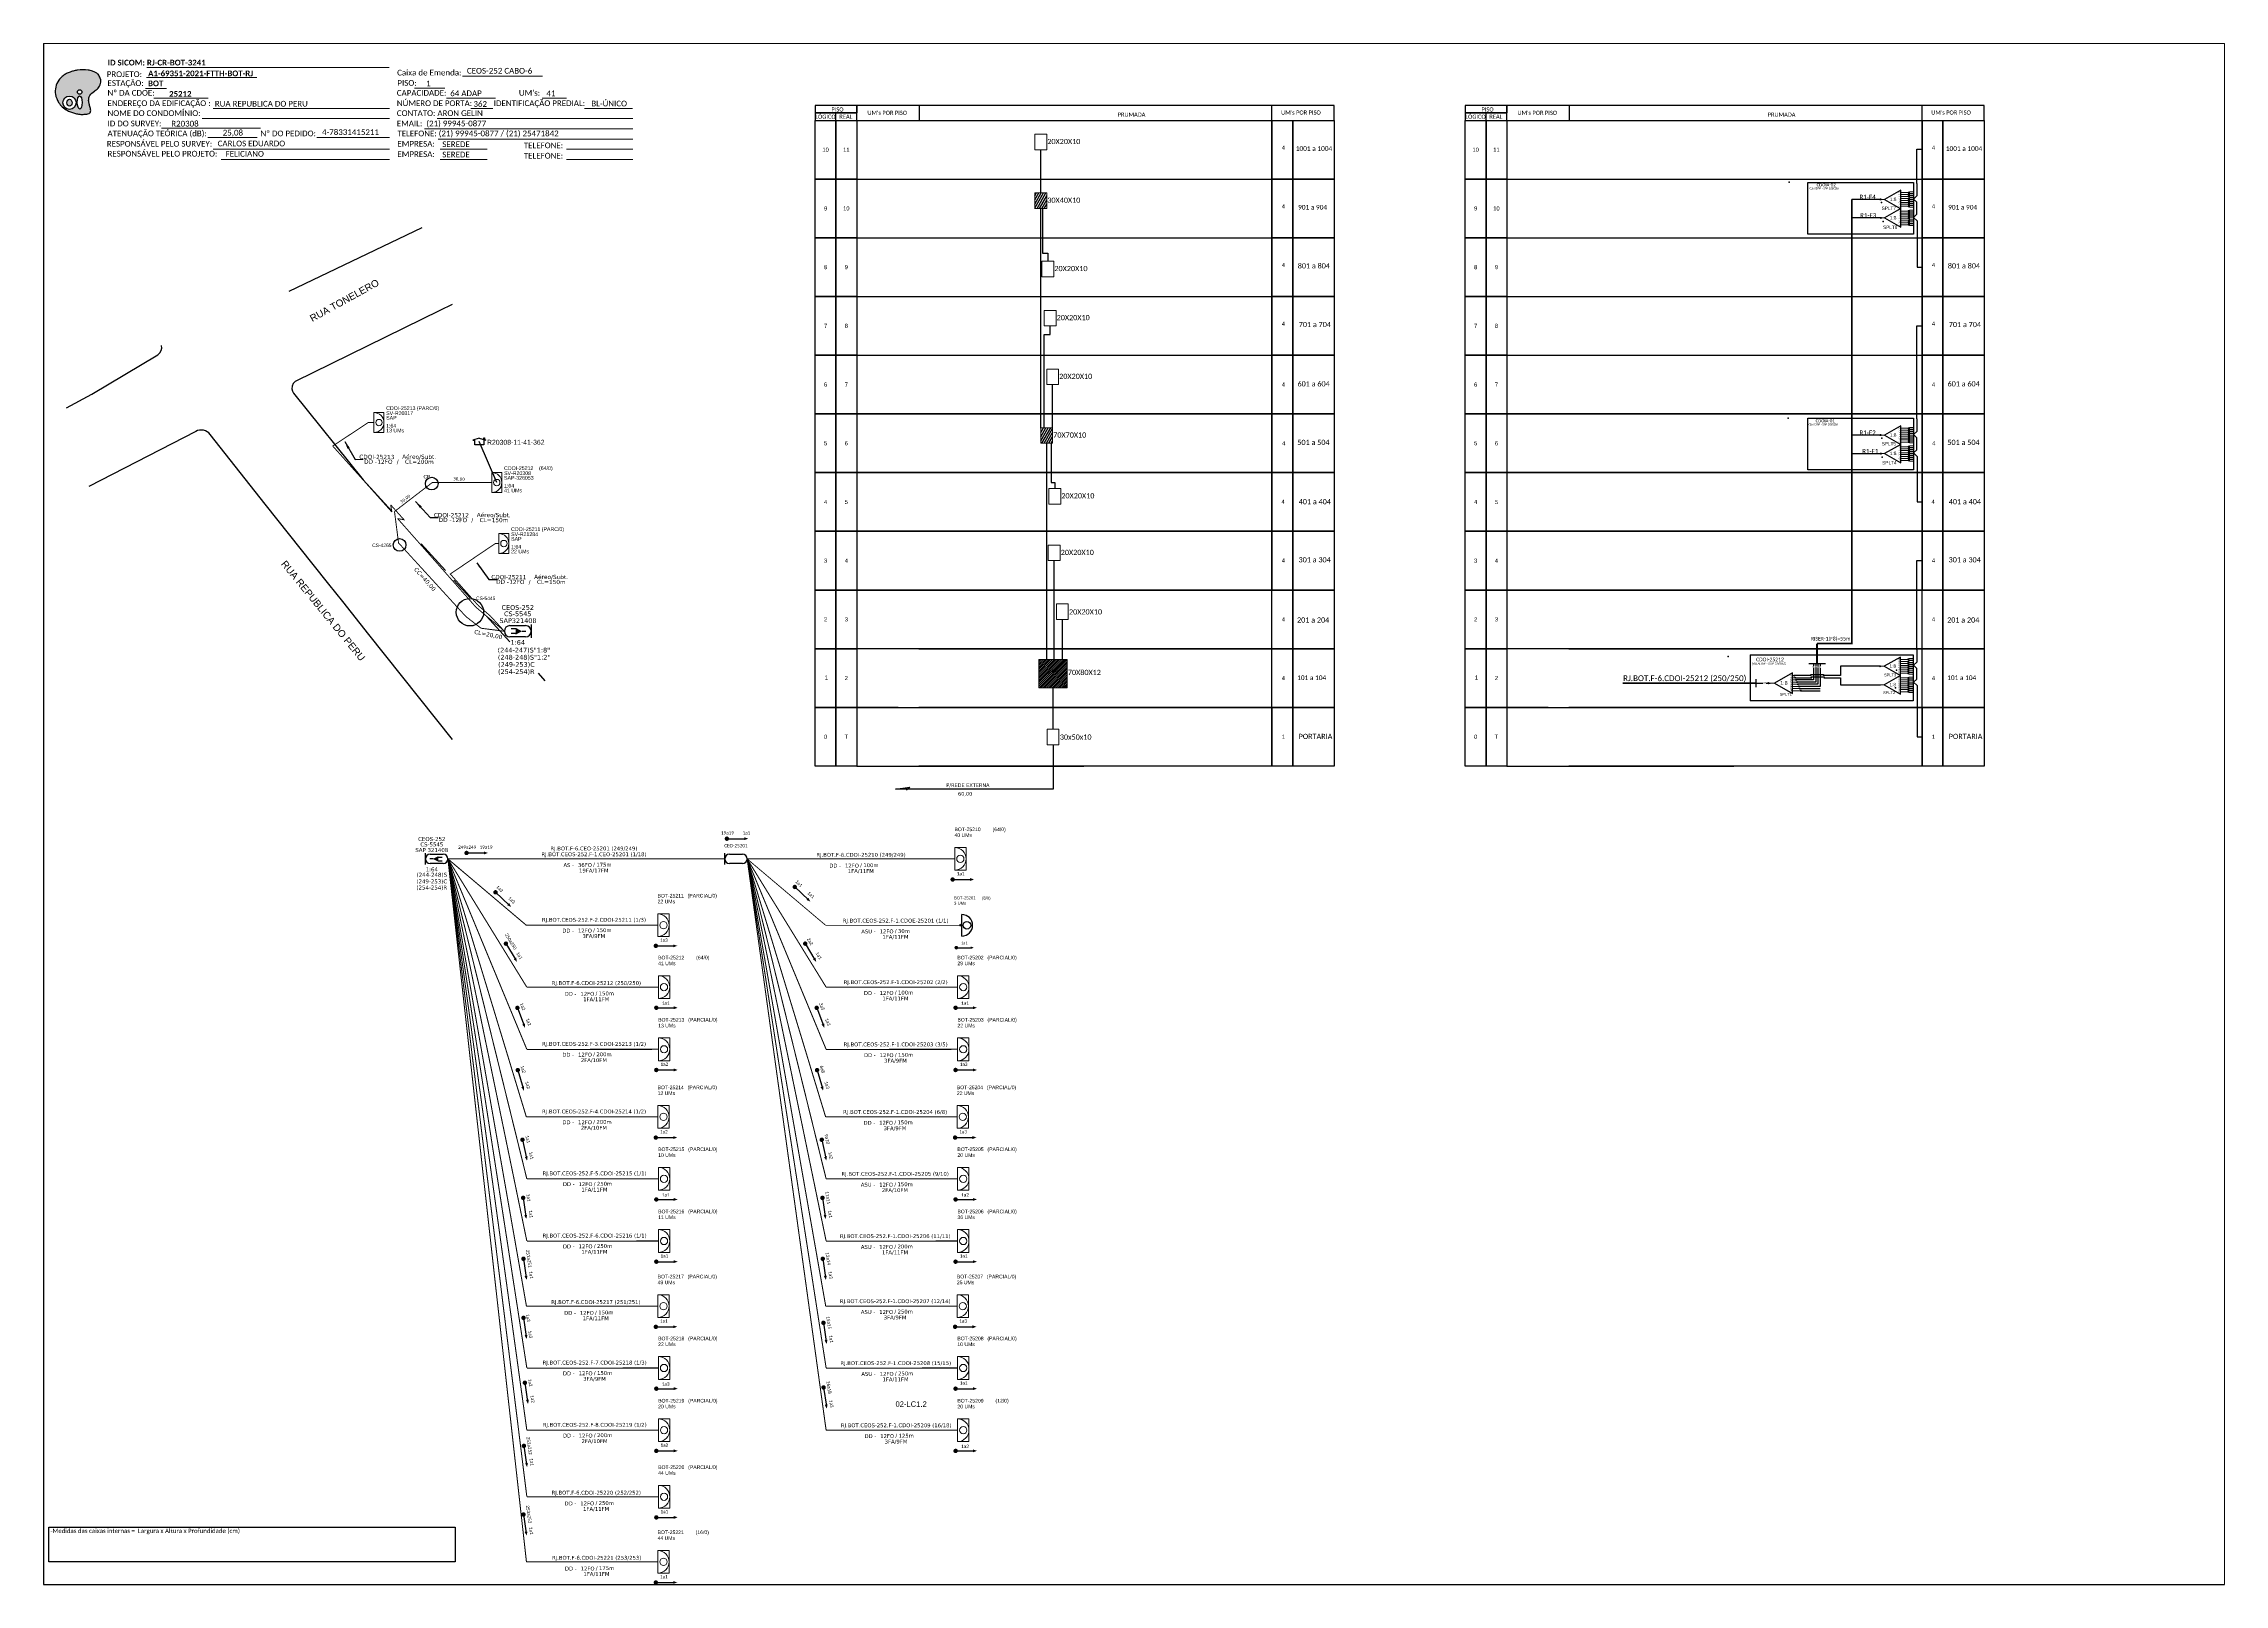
# Paper-space layout 'CDOI_25212' of a CAD drawing. Header units: metres. Extents: x 16.34 to 21.57, y 1.81 to 5.5.
# The model-space entities are those that its viewports show. They can reach past a viewport. Long polylines and large blocks are cut down to what shows.
import ezdxf
from ezdxf.enums import TextEntityAlignment as Align

# ---------------------------------------------------------------- set-up
doc = ezdxf.new("R2010")
doc.units = ezdxf.units.M
for name, color, linetype, lineweight in [("20.0-LEGENDA DOS CDO'S", 1, 'Continuous', 0), ('20.1-CDO_INTERIOR', 1, 'Continuous', 0), ('20.2-CDO_POSTE', 1, 'Continuous', 5), ('40.1-ETIQUETAS', 1, 'Continuous', 20)]:
    doc.layers.add(name, color=color, linetype=linetype, lineweight=lineweight)
for name, color, linetype in [('20.4-CEOS', 1, 'Continuous'), ('CAP a instalar', 1, 'Continuous'), ('CD de instalação futura', 8, 'Continuous'), ('celulas gpon', 7, 'Continuous'), ('label_cabos', 7, 'Continuous'), ('Legenda', 1, 'Continuous'), ('locais', 5, 'Continuous'), ('locais legendas', 7, 'Continuous'), ('Quadra', 98, 'Continuous'), ('Segmento Logradouro Texto', 7, 'Continuous'), ('SETA', 7, 'Continuous'), ('surveys', 7, 'Continuous'), ('surveys legendas', 7, 'Continuous')]:
    doc.layers.add(name, color=color, linetype=linetype)
doc.layers.add('EXTRA', color=50, linetype='Continuous', plot=False)
doc.styles.add('ARIAL', font='arial.ttf')
doc.styles.add('DIGICADE', font='arial.ttf')
doc.styles.add('siredit', font='verdana.ttf')
doc.styles.get("Standard").update_dxf_attribs({"font": 'arial.ttf'})
doc.styles.add('WMF-Calibri0', font='calibri.ttf')
doc.styles.add('WMF-Calibri1', font='calibrib.ttf')
doc.linetypes.add('FENCELINE1', pattern='A,0.25,-0.1,[133,ltypeshp.shx,S=0.1,R=0,X=-0.1,Y=0],-0.1,1', length=1.45)
doc.linetypes.add('RESERVA', pattern='A,0.5,-0.15,["RESERVA",Standard,S=0.18,R=0,X=0,Y=-0.1],-1.3', length=1.95)
doc.dimstyles.new('CC', dxfattribs={"dimtxt": 1, "dimasz": 2, "dimexe": 0.18, "dimexo": 0.0625, "dimgap": 0.09, "dimtad": 0, "dimdec": 0, "dimrnd": 1, "dimzin": 0, "dimdsep": 46, "dimtxsty": 'siredit', "dimblk": 'NONE', "dimcen": 0, "dimse1": 1, "dimse2": 1, "dimsd1": 1, "dimsd2": 1, "dimclrt": 7, "dimadec": 0, "dimazin": 0, "dimtfac": 1, "dimtdec": 0, "dimtofl": 0, "dimtmove": 0, "dimatfit": 3, "dimfxl": 0, "dimtolj": 1, "dimtzin": 0, "dimarcsym": 0})
doc.dimstyles.get("Standard").update_dxf_attribs({"dimtxt": 0.18, "dimasz": 0.18, "dimexe": 0.18, "dimexo": 0.0625, "dimgap": 0.09, "dimtad": 0, "dimtih": 1, "dimtoh": 1, "dimdec": 4, "dimzin": 0, "dimdsep": 46, "dimtxsty": 'Standard', "dimcen": 0.09, "dimadec": 0, "dimazin": 0, "dimtfac": 1, "dimtdec": 4, "dimtofl": 0, "dimtmove": 0, "dimatfit": 3, "dimfxl": 0, "dimtolj": 1, "dimtzin": 0, "dimarcsym": 0})
pattern_1 = [(60, (48.2326, -11.3618), (-0.6874077, 0.396875), [])]

# ---------------------------------------------------------------- blocks, each defined once
blk = doc.blocks.new('OI')
h = blk.add_hatch(color=40)
edge = h.paths.add_edge_path()
edge.add_spline(control_points=[(4.35, -0.67), (3.92, -0.99), (3.26, -1.5), (2.81, -2.59), (2.9, -3.5), (3.06, -4.27), (3.31, -4.85), (3.37, -5.39), (3.4, -5.88), (3.2, -6.4), (2.54, -6.61), (1.65, -6.63), (0.55, -6.67), (-0.56, -6.42), (-1.61, -6.14), (-2.77, -5.61), (-3.92, -4.77), (-4.89, -3.7), (-5.34, -2.65), (-5.6, -1.94), (-5.85, -0.96), (-5.71, 0.47), (-5.1, 2.02), (-4.14, 3.02), (-3.3, 3.61), (-2.37, 4.16), (-1.36, 4.44), (-0.56, 4.7), (0.79, 4.85), (2.24, 4.97), (3.79, 4.57), (4.67, 4.21), (5.44, 3.65), (5.76, 2.99), (6.03, 2.21), (6.01, 1.46), (5.72, 0.64), (5.31, 0.08), (4.88, -0.38), (4.51, -0.55), (4.35, -0.67)], knot_values=[0, 0, 0, 0, 1.60434, 2.417191, 3.427595, 4.282808, 4.776746, 5.304182, 5.888771, 6.258406, 6.858137, 7.79129, 8.986195, 10.124242, 11.187857, 12.242908, 13.953784, 15.414161, 16.515391, 17.349188, 17.675853, 19.552021, 21.515531, 22.568638, 23.63245, 24.621084, 25.782718, 26.745347, 27.142653, 29.870543, 31.004649, 31.921532, 32.709589, 33.801391, 34.042471, 35.192333, 35.971461, 36.628871, 37.254359, 37.836911, 37.836911, 37.836911, 37.836911], degree=3, periodic=0)
h.paths.add_polyline_path([(1.13, -0.87, -1), (-0.04, -0.87, -1)], flags=16)
edge = h.paths.add_edge_path(flags=16)
edge.add_ellipse((0.56, -3.59), major_axis=(-0.02, 1.71), ratio=0.361305, start_angle=0, end_angle=360)
h.paths.add_polyline_path([(-0.36, -3.62, -1), (-3.8, -3.62, -1)], flags=16)
edge = h.paths.add_edge_path(flags=0)
edge.add_ellipse((-2.08, -3.62), major_axis=(0, 0.885), ratio=0.758294, start_angle=0, end_angle=360)
at = {"color": 40}
for centre, radius in [((-2.08, -3.62), 1.72), ((0.54, -0.87), 0.587)]:
    blk.add_circle(centre, radius, dxfattribs=at)
blk.add_ellipse((-2.08, -3.62), major_axis=(0, 0.885), ratio=0.758294, start_param=-3.141592653589792, end_param=3.141592653589792, dxfattribs=at)
blk.add_ellipse((0.56, -3.59), major_axis=(-0.02, 1.71), ratio=0.361305, dxfattribs=at)
at = {"color": 40, "start_tangent": (-0.800898, -0.598801), "end_tangent": (-0.800898, -0.598801)}
blk.add_spline([(4.35, -0.67), (3.2, -1.78), (2.9, -2.54), (2.92, -3.55), (3.12, -4.38), (3.28, -4.85), (3.37, -5.37), (3.35, -5.95), (3.2, -6.29), (2.66, -6.55), (1.73, -6.63), (0.54, -6.62), (-0.58, -6.41), (-1.6, -6.11), (-2.56, -5.67), (-3.95, -4.67), (-4.89, -3.56), (-5.37, -2.56), (-5.64, -1.78), (-5.72, -1.46), (-5.63, 0.42), (-4.84, 2.22), (-4.13, 2.99), (-3.27, 3.62), (-2.4, 4.09), (-1.3, 4.47), (-0.37, 4.72), (0.02, 4.77), (2.75, 4.8), (3.85, 4.53), (4.69, 4.16), (5.31, 3.68), (5.85, 2.73), (5.93, 2.5), (5.94, 1.35), (5.67, 0.62), (5.29, 0.08), (4.84, -0.36), (4.35, -0.67)], degree=3, dxfattribs=at)
blk = doc.blocks.new('CDOI_CT_DRT')
at = {"layer": '20.1-CDO_INTERIOR', "color": 0, "lineweight": 18}
blk.add_lwpolyline([(2.13, -2.13), (2.13, 2.12), (0, 2.12), (0, -2.13)], close=True, dxfattribs=at)
blk.add_circle((1.06, 0), 0.68, dxfattribs=at)
blk.add_arc((0, 0), 2.13, 269.9724, 89.9724, dxfattribs=at)
at = {"layer": "20.0-LEGENDA DOS CDO'S", "color": 0, "style": 'ARIAL'}
for tag, p in [('SAP', (2.61, 0.61)), ('CDO_N', (2.61, 2.69)), ('SURVEY', (2.61, 1.6)), ('1:XX', (2.6, -1.08)), ('UMS', (2.6, -2.09))]:
    blk.add_attdef(tag, p, '', height=0.68, rotation=359.9724, dxfattribs=at)
blk.add_attdef('FIBRAS_UTILIZADAS', text='', height=0.68, rotation=359.9724, dxfattribs=at).set_placement((10.32, 2.69), align=Align.CENTER)
blk = doc.blocks.new('MANHOLE_MS')
at = {"linetype": 'Continuous'}
blk.add_circle((0, 0), 0.0000101, dxfattribs=at)
blk = doc.blocks.new('LEGENDA DOS CABOS')
at = {"layer": 'EXTRA', "style": 'siredit'}
for tag, p in [('ID', (4.6, 0.97)), ('XX', (9.03, 0.97))]:
    blk.add_attdef(tag, text='', height=0.48, rotation=359.69, dxfattribs=at).set_placement(p, align=Align.MIDDLE_CENTER)
at = {"layer": 'Legenda', "color": 7, "style": 'siredit'}
for tag, p in [('TIPO_CABO', (1.31, 0)), ('CABO', (4.69, -0.05)), ('/', (6.81, -0.05)), ('METROS', (10.03, -0.05))]:
    blk.add_attdef(tag, text='', height=0.8, rotation=359.69, dxfattribs=at).set_placement(p, align=Align.MIDDLE_CENTER)
blk = doc.blocks.new('*U6')
at = {"layer": '20.4-CEOS', "color": 7, "style": 'siredit'}
for tag, p in [('FIBRAS_SPLITTER', (0, 0)), ('FIBRAS_TOP_C', (0, -4.13)), ('RESERVA_FINAIS', (0, -5.46))]:
    blk.add_attdef(tag, p, '', height=1.01, dxfattribs=at)
for tag, p, flags in [('QTDE', (0, -9.4), 1), ('ID_ATIVIDADE', (0, -6.77), 3), ('FATOR', (0, -8.09), 1), ('FID', (0, -10.71), 1)]:
    blk.add_attdef(tag, p, '', height=1.01, dxfattribs=dict(at, flags=flags))
blk = doc.blocks.new('*U8')
at = {"layer": '20.4-CEOS', "color": 7, "style": 'siredit'}
blk.add_attdef('FIBRAS_SPLITTER', (0, 0), '', height=1.01, dxfattribs=at)
for tag, p, flags in [('QTDE', (0, -4.11), 1), ('ID_ATIVIDADE', (0, -1.48), 3), ('FATOR', (0, -2.79), 1), ('FID', (0, -5.42), 1)]:
    blk.add_attdef(tag, p, '', height=1.01, dxfattribs=dict(at, flags=flags))
blk = doc.blocks.new('_None')
blk = doc.blocks.new('SURVEY_SURVEY')
for p, q in [((-0.0000126, 0.0000127), (-0.0000251, 0.000009)), ((-0.0000251, 0.000009), (-0.0000212, 0.000009)), ((-0.0000212, 0), (-0.0000212, 0.000009)), ((-0.000004, 0), (-0.0000212, 0)), ((-0.0000126, 0.0000127), (0, 0.000009)), ((-0.0000041, 0.0000132), (-0.0000028, 0.0000132)), ((-0.0000041, 0.0000103), (-0.0000041, 0.0000132)), ((0, 0.000009), (-0.000004, 0.000009)), ((-0.000004, 0.000009), (-0.000004, 0)), ((-0.0000028, 0.0000132), (-0.0000028, 0.0000099))]:
    blk.add_line(p, q)
blk = doc.blocks.new('CEOS_RP_CT_DRT')
at = {"layer": '20.4-CEOS', "color": 0}
for p, q in [((-4.54, 1.19), (-1.19, 1.19)), ((-1.19, -1.19), (-4.54, -1.19))]:
    blk.add_line(p, q, dxfattribs=at)
for points in [[(-5.73, -1.43), (-5.73, 1.44)], [(-3.79, 0), (-4.59, 0)], [(-2.47, 0.48), (-1.45, 0.48)], [(-2.47, -0.52), (-1.45, -0.52)]]:
    blk.add_lwpolyline(points, dxfattribs=at)
blk.add_lwpolyline([(-3.79, 0, 0, 1.47, 0), (-2.41, 0, 1.47, 1.47, 0)], format="xyseb", dxfattribs=at)
for centre, start, end in [((-4.54, 0), 90, 270), ((-1.19, 0), 270, 90)]:
    blk.add_arc(centre, 1.19, start, end, dxfattribs=at)
at = {"layer": '20.4-CEOS', "color": 7, "style": 'siredit'}
for tag, p in [('Nº_DA_CEOS', (-2.86, 5.6)), ('LOCAL', (-2.86, 4.24)), ('SAP', (-2.86, 2.78)), ('RACIO_SPLITAGEM', (-2.86, -1.88)), ('FIBRAS_SPLITTER', (-2.86, -3.58)), ('FIBRAS_TOP_C', (-2.86, -5.08)), ('RESERVA_FINAIS', (-2.86, -6.39))]:
    blk.add_attdef(tag, text='', height=1.01, dxfattribs=at).set_placement(p, align=Align.TOP_CENTER)
blk = doc.blocks.new('CDOI_INT')
at = {"layer": '20.1-CDO_INTERIOR', "color": 0, "lineweight": 18}
blk.add_lwpolyline([(4.25, -4.25), (4.25, 4.25), (0, 4.25), (0, -4.25)], close=True, dxfattribs=at)
blk.add_circle((2.12, 0), 1.36, dxfattribs=at)
blk.add_arc((0, 0), 4.25, 270, 90, dxfattribs=at)
at = {"layer": "20.0-LEGENDA DOS CDO'S", "color": 0, "style": 'ARIAL'}
for tag, p in [('CDO_N', (-0.08, 10.38)), ('SURVEY', (-0.08, 8.2)), ('SPLITER_1', (21.18, 10.38)), ('SPLITER_2', (21.19, 8.68)), ('SAP', (-0.08, 6.23)), ('1:XX', (5.94, -2.22)), ('UMS', (5.94, -4.24))]:
    blk.add_attdef(tag, p, '', height=1.36, dxfattribs=at)
blk.add_attdef('FIBRAS_UTILIZADAS', text='', height=1.36, dxfattribs=at).set_placement((15.34, 10.38), align=Align.CENTER)
blk = doc.blocks.new('CDOE-TEXTO PADRÃO')
at = {"layer": "20.0-LEGENDA DOS CDO'S", "color": 0, "style": 'ARIAL'}
for tag, p in [('CDO_N', (0.5, 7.4)), ('CORDOALHA', (0.5, 4.3)), ('SAP', (0.5, 1.7)), ('SPLITER_1', (0.6, -0.9)), ('SPLITER_2', (0.6, -3.5)), ('(XX-XX_F)S', (0.5, -8.3)), ('(XX-XX_L)S', (0.5, -10.8)), ('UMS', (0.5, -13.1))]:
    blk.add_attdef(tag, p, '', height=1.7, rotation=0.118, dxfattribs=at)
blk.add_attdef('FIBRAS_UTILIZADAS', text='', height=1.7, rotation=0.118, dxfattribs=at).set_placement((19.8, 7.4), align=Align.CENTER)
blk = doc.blocks.new('ETIQUETA_RS5F')
at = {"layer": '40.1-ETIQUETAS', "color": 0, "style": 'siredit'}
blk.add_text('/', height=1.5, dxfattribs=at).set_placement((1.55, -1.95), align=Align.MIDDLE_RIGHT)
for tag, p in [('ETIQUETA_R_SECUNDARIA', (1.18, 2.1)), ('ETIQUETA_R_PRIMARIA', (1.18, 4.1)), ('F_ATIVAS/F_MORTAS', (1.11, -4.24))]:
    blk.add_attdef(tag, text='', height=1.5, dxfattribs=at).set_placement(p, align=Align.MIDDLE_CENTER)
for tag, p in [('TIPO_CABO', (-6.62, -2.12)), ('CAP_CABO', (0.37, -2.09))]:
    blk.add_attdef(tag, text='', height=1.5, dxfattribs=at).set_placement(p, align=Align.MIDDLE_RIGHT)
for tag, p in [('FUSÃO_1', (0.82, -8.39)), ('FUSÃO_2', (0.82, -10.6)), ('FUSÃO_3', (0.82, -12.93)), ('FUSÃO_4', (0.82, -15.14)), ('FUSÃO_5', (0.82, -17.16))]:
    blk.add_attdef(tag, text='', height=1.5, dxfattribs=at).set_placement(p, align=Align.CENTER)
blk.add_attdef('METROS', text='', height=1.5, dxfattribs=at).set_placement((2.11, -1.95), align=Align.MIDDLE_LEFT)
blk = doc.blocks.new('SPLITTER_')
blk.add_point((0, 0))
at = {"style": 'ARIAL', "flags": 4}
blk.add_attdef('SPLT', (0, -3.26), '', height=1.5, dxfattribs=at)
blk = doc.blocks.new('A$C415C251F')
at = {"color": 3}
blk.add_point((0, 0), dxfattribs=at)
blk = doc.blocks.new('LEG_CDOIA8_C-SPLT_ESQ')
at = {"color": 3, "extrusion": (0, 0, -1), "xscale": -1, "zscale": -1}
blk.add_blockref('A$C415C251F', (0, 0), dxfattribs=at)
at = {"style": 'ARIAL', "flags": 4}
blk.add_attdef('SPLITAGEM', text='', height=1.5, dxfattribs=at).set_placement((18.6, -12.6), align=Align.CENTER)
at = {"color": 1, "style": 'WMF-Calibri0', "flags": 4}
blk.add_attdef('MODELO', text='', height=1.5, dxfattribs=at).set_placement((22.5, -4.5), align=Align.CENTER)
blk.add_attdef('CDO', (21.4, -2.6), '', height=2, dxfattribs=at)
blk = doc.blocks.new('SPLT_1-8_SC-APC')
at = {"color": 1, "lineweight": 0}
blk.add_lwpolyline([(-17, -7.5), (-19.3, -7.5)], dxfattribs=at)
at = {"color": 1}
blk.add_lwpolyline([(-7.4, -2.1), (-17, -7.5), (-7.4, -13), (-7.4, -2.1)], dxfattribs=at)
at = {"color": 3, "lineweight": 0}
for points in [[(-3, -3.5), (-7.4, -3.5)], [(-7.4, -4.7), (-3, -4.7)], [(-7.4, -5.8), (-3, -5.8)], [(-7.4, -7), (-3, -7)], [(-7.4, -8.1), (-3, -8.1)], [(-7.4, -9.3), (-3, -9.3)], [(-7.4, -10.4), (-3, -10.4)], [(-7.4, -11.6), (-3, -11.6)], [(-2.4, -3), (-2.4, -4)], [(-2.4, -3), (0, -3)], [(-2.4, -4), (0, -4)], [(-2.4, -4.2), (-2.4, -5.2)], [(-2.4, -4.2), (0, -4.2)], [(-2.4, -5.2), (0, -5.2)], [(-2.4, -5.3), (-2.4, -6.3)], [(-2.4, -5.3), (0, -5.3)], [(-2.4, -6.3), (0, -6.3)], [(-2.4, -6.5), (-2.4, -7.5)], [(-2.4, -6.5), (0, -6.5)], [(-2.4, -7.5), (0, -7.5)], [(-2.4, -7.6), (-2.4, -8.6)], [(-2.4, -7.6), (0, -7.6)], [(-2.4, -8.6), (0, -8.6)], [(-2.4, -8.8), (-2.4, -9.8)], [(-2.4, -8.8), (0, -8.8)], [(-2.4, -9.8), (0, -9.8)], [(-2.4, -9.9), (-2.4, -10.9)], [(-2.4, -9.9), (0, -9.9)], [(-2.4, -10.9), (0, -10.9)], [(-2.4, -11.1), (-2.4, -12.1)], [(-2.4, -11.1), (0, -11.1)], [(-2.4, -12.1), (0, -12.1)]]:
    blk.add_lwpolyline(points, dxfattribs=at)
for points in [[(-3, -3.2), (-2.4, -3.2), (-2.4, -3.8), (-3, -3.8)], [(-3, -4.4), (-2.4, -4.4), (-2.4, -5), (-3, -5)], [(-3, -5.5), (-2.4, -5.5), (-2.4, -6.1), (-3, -6.1)], [(-3, -6.7), (-2.4, -6.7), (-2.4, -7.3), (-3, -7.3)], [(-3, -7.8), (-2.4, -7.8), (-2.4, -8.4), (-3, -8.4)], [(-3, -9), (-2.4, -9), (-2.4, -9.6), (-3, -9.6)], [(-3, -10.1), (-2.4, -10.1), (-2.4, -10.7), (-3, -10.7)], [(-3, -11.3), (-2.4, -11.3), (-2.4, -11.9), (-3, -11.9)]]:
    blk.add_lwpolyline(points, close=True, dxfattribs=at)
at = {"color": 1, "style": 'ARIAL'}
for s, height, p in [('1:8', 2, (-13.9, -8.4)), ('S1', 0.75, (-8.7, -3.8)), ('S2', 0.75, (-8.7, -5)), ('S3', 0.75, (-8.7, -6.2)), ('S4', 0.75, (-8.7, -7.4)), ('S5', 0.75, (-8.7, -8.6)), ('S6', 0.75, (-8.7, -9.7)), ('S7', 0.75, (-8.7, -10.8)), ('S8', 0.75, (-8.7, -11.9))]:
    blk.add_text(s, height=height, dxfattribs=at).set_placement(p)

msp = doc.modelspace()

# ---------------------------------------------------------------- hatches: boundary and pattern name
h = msp.add_hatch()
h.set_pattern_fill('ANSI31', color=1, scale=0.25, angle=15, style=0)
h.set_pattern_definition(pattern_1)
h.paths.add_polyline_path([(-63.54, 254.95), (-68.12, 254.95), (-68.12, 248.99), (-63.54, 248.99)])
h.paths.add_polyline_path([(-63.81, 250.62), (-49.91, 250.62), (-49.91, 253.7), (-63.81, 253.7)], flags=9)
h = msp.add_hatch(color=3)
h.dxf.hatch_style = 1
edge = h.paths.add_edge_path()
edge.add_arc((258.01, 252.48), 0.221, 0, 360)
h = msp.add_hatch(color=3)
h.dxf.hatch_style = 1
edge = h.paths.add_edge_path()
edge.add_arc((258.12, 245.33), 0.221, 0, 360)
h = msp.add_hatch()
h.set_pattern_fill('ANSI31', color=1, scale=0.25, angle=15, style=0)
h.set_pattern_definition(pattern_1)
h.paths.add_polyline_path([(-61.25, 164.42), (-65.83, 164.42), (-65.83, 158.46), (-61.25, 158.46)])
h.paths.add_polyline_path([(-61.53, 160.09), (-47.62, 160.09), (-47.62, 163.17), (-61.53, 163.17)], flags=9)
h = msp.add_hatch(color=3)
h.dxf.hatch_style = 1
edge = h.paths.add_edge_path()
edge.add_arc((258.01, 161.61), 0.221, 0, 360)
h = msp.add_hatch(color=3)
h.dxf.hatch_style = 1
edge = h.paths.add_edge_path()
edge.add_arc((258.12, 154.46), 0.221, 0, 360)
h = msp.add_hatch()
h.set_pattern_fill('ANSI31', color=1, scale=0.16, style=0)
h.set_pattern_definition([(45, (55.94727, 71.6966), (-0.3592102, 0.3592102), [])])
h.paths.add_polyline_path([(-55.64, 75.15), (-66.56, 75.15), (-66.56, 64.22), (-55.64, 64.22)])
h.paths.add_polyline_path([(-64.05, 68.94), (-59.11, 68.94), (-59.11, 71.64), (-64.05, 71.64)], flags=24)
h = msp.add_hatch(color=3)
h.dxf.hatch_style = 1
edge = h.paths.add_edge_path()
edge.add_arc((224.74, 68.89), 0.176, 0, 360)
h = msp.add_hatch(color=3)
h.dxf.hatch_style = 1
edge = h.paths.add_edge_path()
edge.add_arc((225.1, 68.05), 0.176, 0, 360)
h = msp.add_hatch(color=3)
h.dxf.hatch_style = 1
edge = h.paths.add_edge_path()
edge.add_arc((225.47, 67.22), 0.176, 0, 360)
h = msp.add_hatch(color=3)
h.dxf.hatch_style = 1
edge = h.paths.add_edge_path()
edge.add_arc((257.86, 72.48), 0.221, 0, 360)
h = msp.add_hatch(color=3)
h.dxf.hatch_style = 1
edge = h.paths.add_edge_path()
edge.add_arc((214.78, 65.96), 0.233, 0, 360)
h = msp.add_hatch(color=3)
h.dxf.hatch_style = 1
edge = h.paths.add_edge_path()
edge.add_arc((214.78, 65.96), 0.186, 0, 360)
h = msp.add_hatch(color=3)
h.dxf.hatch_style = 1
edge = h.paths.add_edge_path()
edge.add_arc((225.83, 66.38), 0.176, 0, 360)
h = msp.add_hatch(color=3)
h.dxf.hatch_style = 1
edge = h.paths.add_edge_path()
edge.add_arc((226.19, 65.54), 0.176, 0, 360)
h = msp.add_hatch(color=3)
h.dxf.hatch_style = 1
edge = h.paths.add_edge_path()
edge.add_arc((226.56, 64.7), 0.176, 0, 360)
h = msp.add_hatch(color=3)
h.dxf.hatch_style = 1
edge = h.paths.add_edge_path()
edge.add_arc((226.92, 63.87), 0.176, 0, 360)
h = msp.add_hatch(color=3)
h.dxf.hatch_style = 1
edge = h.paths.add_edge_path()
edge.add_arc((227.35, 63.03), 0.176, 0, 360)
h = msp.add_hatch(color=3)
h.dxf.hatch_style = 1
edge = h.paths.add_edge_path()
edge.add_arc((257.97, 65.33), 0.221, 0, 360)

# ---------------------------------------------------------------- linework, layer by layer
for p, q in [((-152.8, 79.25), (-144.8, 79.25)), ((-152.8, 56.61), (-152.8, 79.25)), ((-144.8, 79.25), (-144.8, 56.61)), ((-144.8, 79.25), (-136.8, 79.25)), ((-144.8, 56.61), (-144.8, 79.25)), ((-136.8, 79.25), (-136.8, 56.61)), ((-120.8, 79.25), (-136.8, 79.25)), ((-136.8, 79.25), (-136.8, 56.61)), ((97.9, 79.25), (105.9, 79.25)), ((97.9, 56.61), (97.9, 79.25)), ((105.9, 79.25), (105.9, 56.61)), ((105.9, 79.25), (113.89, 79.25)), ((105.9, 56.61), (105.9, 79.25)), ((113.89, 79.25), (113.89, 56.61)), ((129.89, 79.25), (113.89, 79.25)), ((113.89, 79.25), (113.89, 56.61)), ((-152.8, 56.61), (-144.8, 56.61)), ((-152.8, 33.98), (-152.8, 56.61)), ((-144.8, 56.61), (-152.8, 56.61)), ((-144.8, 56.61), (-144.8, 33.98)), ((-144.8, 56.61), (-136.8, 56.61)), ((-144.8, 33.98), (-144.8, 56.61)), ((-136.8, 56.61), (-144.8, 56.61)), ((-136.8, 56.61), (-136.8, 33.98)), ((-120.8, 56.61), (-136.8, 56.61)), ((-136.8, 56.61), (-136.8, 33.98)), ((-136.8, 56.61), (-120.8, 56.61)), ((97.9, 56.61), (105.9, 56.61)), ((97.9, 33.98), (97.9, 56.61)), ((105.9, 56.61), (97.9, 56.61)), ((105.9, 56.61), (105.9, 33.98)), ((105.9, 56.61), (113.89, 56.61)), ((105.9, 33.98), (105.9, 56.61)), ((113.89, 56.61), (105.9, 56.61)), ((113.89, 56.61), (113.89, 33.98)), ((129.89, 56.61), (113.89, 56.61)), ((113.89, 56.61), (113.89, 33.98)), ((113.89, 56.61), (129.89, 56.61)), ((-144.8, 33.98), (-152.8, 33.98)), ((-136.8, 33.98), (-144.8, 33.98)), ((-136.8, 33.98), (-49.25, 33.98)), ((105.9, 33.98), (97.9, 33.98)), ((113.89, 33.98), (105.9, 33.98)), ((113.89, 33.98), (201.45, 33.98))]:
    msp.add_line(p, q)
at = {"color": 3}
for p, q in [((209.92, 65.96), (212.69, 65.96)), ((213.96, 65.96), (215.48, 65.96))]:
    msp.add_line(p, q, dxfattribs=at)
at = {"color": 7}
msp.add_line((-96.27, -31.54), (-96.27, -23.21), dxfattribs=at)
msp.add_lwpolyline([(-450.36, -281.47), (390.64, -281.47), (390.64, 312.53), (-450.36, 312.53)], close=True, dxfattribs=at)
at = {"lineweight": 0}
for points in [[(-410.56, 303.3), (-317.06, 303.3)], [(-411.09, 295.28), (-403.03, 295.28)], [(-410.64, 299.48), (-368.2, 299.48)], [(-307.35, 295.34), (-295.68, 295.34)], [(-288.84, 299.92), (-257.91, 299.92)], [(-384.96, 287.52), (-316.95, 287.52)], [(-294.99, 291.51), (-276.05, 291.51)], [(-404.96, 279.92), (-366.75, 279.92)], [(-389.16, 283.69), (-316.95, 283.69)], [(-303.51, 279.71), (-223.18, 279.71)], [(-298.54, 283.69), (-223.18, 283.69)], [(-298.23, 275.72), (-223.18, 275.72)]]:
    msp.add_lwpolyline(points, dxfattribs=at)
at = {"color": 7, "lineweight": 0}
for points in [[(-407.81, 291.51), (-386.92, 291.51)], [(-285.65, 287.52), (-277.1, 287.52)], [(-258.13, 291.51), (-248.7, 291.51)], [(-241.72, 287.52), (-223.21, 287.52)], [(-387.07, 276.27), (-367.98, 276.27)], [(-384.96, 271.89), (-316.95, 271.89)], [(-344.94, 276.27), (-316.92, 276.27)], [(-297.48, 271.89), (-279.27, 271.89)], [(-248.74, 271.89), (-223.18, 271.89)], [(-381.89, 267.91), (-316.95, 267.91)], [(-297.48, 267.91), (-279.27, 267.91)], [(-248.74, 267.91), (-223.18, 267.91)], [(224.74, 68.89), (224.11, 68.89)], [(224.11, 68.05), (225.1, 68.05)], [(224.11, 67.22), (225.47, 67.22)], [(224.11, 66.38), (225.83, 66.38)], [(224.11, 65.54), (226.19, 65.54)], [(224.11, 64.7), (226.38, 64.7)], [(224.11, 63.87), (226.92, 63.87)], [(224.11, 63.03), (227.28, 63.03)]]:
    msp.add_lwpolyline(points, dxfattribs=at)
at = {"color": 0}
for points in [[(-152.8, 285.78), (-136.8, 285.78), (-136.8, 288.62), (-152.8, 288.62)], [(97.9, 285.78), (113.89, 285.78), (113.89, 288.62), (97.9, 288.62)], [(-152.8, 282.94), (-136.8, 282.94), (-136.8, 285.78), (-152.8, 285.78)], [(97.9, 282.94), (113.89, 282.94), (113.89, 285.78), (97.9, 285.78)], [(-448.36, -259.47), (-291.61, -259.47), (-291.61, -272.83), (-448.36, -272.83)]]:
    msp.add_lwpolyline(points, close=True, dxfattribs=at)
for points in [[(23.35, 288.62), (-136.8, 288.62), (-136.8, 288.62), (-136.8, 285.78)], [(-112.57, 282.94), (-112.57, 288.62)], [(23.35, 282.94), (23.35, 288.62)], [(23.35, 282.94), (47.34, 282.94), (47.34, 288.62), (23.35, 288.62)], [(274.04, 288.62), (113.89, 288.62), (113.89, 288.62), (113.89, 285.78)], [(138.13, 282.94), (138.13, 288.62)], [(274.04, 282.94), (274.04, 288.62)], [(274.04, 282.94), (298.04, 282.94), (298.04, 288.62), (274.04, 288.62)], [(-144.8, 282.94), (-144.8, 285.78)], [(-136.8, 282.94), (23.35, 282.94)], [(-136.8, 282.94), (23.35, 282.94)], [(-136.8, 282.94), (23.35, 282.94)], [(-136.8, 282.94), (23.35, 282.94)], [(23.35, 282.94), (23.35, 260.31)], [(105.9, 282.94), (105.9, 285.78)], [(113.89, 282.94), (274.04, 282.94)], [(113.89, 282.94), (274.04, 282.94)], [(113.89, 282.94), (274.04, 282.94)], [(113.89, 282.94), (274.04, 282.94)], [(274.04, 282.94), (274.04, 260.31)], [(-136.8, 260.31), (23.35, 260.31)], [(-136.8, 260.31), (23.35, 260.31)], [(-136.8, 260.31), (23.35, 260.31)], [(-136.8, 260.31), (23.35, 260.31)], [(23.35, 260.31), (23.35, 237.67)], [(113.89, 260.31), (274.04, 260.31)], [(113.89, 260.31), (274.04, 260.31)], [(113.89, 260.31), (274.04, 260.31)], [(113.89, 260.31), (274.04, 260.31)], [(274.04, 260.31), (274.04, 237.67)], [(-136.8, 237.67), (23.35, 237.67)], [(-136.8, 237.67), (23.35, 237.67)], [(23.35, 237.67), (23.35, 215.04)], [(113.89, 237.67), (274.04, 237.67)], [(113.89, 237.67), (274.04, 237.67)], [(274.04, 237.67), (274.04, 215.04)], [(-136.8, 215.04), (23.35, 215.04)], [(-136.8, 215.04), (23.35, 215.04)], [(23.35, 215.04), (23.35, 192.41)], [(113.89, 215.04), (274.04, 215.04)], [(113.89, 215.04), (274.04, 215.04)], [(274.04, 215.04), (274.04, 192.41)], [(-136.8, 192.41), (23.35, 192.41)], [(-136.8, 192.41), (23.35, 192.41)], [(23.35, 192.41), (23.35, 169.78)], [(113.89, 192.41), (274.04, 192.41)], [(113.89, 192.41), (274.04, 192.41)], [(274.04, 192.41), (274.04, 169.78)], [(-136.8, 169.78), (23.35, 169.78)], [(23.35, 169.78), (-136.8, 169.78)], [(23.35, 169.78), (23.35, 147.14)], [(113.89, 169.78), (274.04, 169.78)], [(274.04, 169.78), (113.89, 169.78)], [(274.04, 169.78), (274.04, 147.14)], [(-136.8, 147.14), (23.35, 147.14)], [(23.35, 147.14), (-136.8, 147.14)], [(23.35, 147.14), (23.35, 124.51)], [(113.89, 147.14), (274.04, 147.14)], [(274.04, 147.14), (113.89, 147.14)], [(274.04, 147.14), (274.04, 124.51)], [(-136.8, 124.51), (23.35, 124.51)], [(23.35, 124.51), (-136.8, 124.51)], [(23.35, 124.51), (23.35, 101.88)], [(113.89, 124.51), (274.04, 124.51)], [(274.04, 124.51), (113.89, 124.51)], [(274.04, 124.51), (274.04, 101.88)], [(-136.8, 101.88), (23.35, 101.88)], [(23.35, 101.88), (-136.8, 101.88)], [(113.89, 101.88), (274.04, 101.88)], [(274.04, 101.88), (113.89, 101.88)], [(-112.8, 79.25), (-120.8, 79.25)], [(-112.8, 79.25), (23.35, 79.25)], [(23.35, 79.25), (-112.8, 79.25)], [(137.89, 79.25), (129.89, 79.25)], [(137.89, 79.25), (274.04, 79.25)], [(274.04, 79.25), (137.89, 79.25)], [(231.28, 68.89), (224.74, 68.89)], [(225.1, 68.05), (231.5, 68.05)], [(231.28, 68.89), (230.98, 69.26), (236.1, 69.26), (235.95, 68.89)], [(231.5, 68.05), (231.21, 68.42), (236.32, 68.42), (236.17, 68.05)], [(257.86, 72.48), (242.64, 72.48), (242.64, 68.89), (235.95, 68.89)], [(236.17, 68.05), (242.64, 68.05), (242.64, 65.33), (257.98, 65.33)], [(-120.8, 56.61), (-112.8, 56.61)], [(-112.8, 56.61), (23.35, 56.61)], [(23.35, 56.61), (-112.8, 56.61)], [(23.35, 56.61), (23.35, 33.98)], [(129.89, 56.61), (137.89, 56.61)], [(137.89, 56.61), (274.04, 56.61)], [(274.04, 56.61), (137.89, 56.61)], [(274.04, 56.61), (274.04, 33.98)], [(23.35, 33.98), (-112.8, 33.98)], [(274.04, 33.98), (137.89, 33.98)]]:
    msp.add_lwpolyline(points)
for points in [[(-152.8, 282.94), (-144.8, 282.94), (-144.8, 260.31), (-152.8, 260.31)], [(-144.8, 282.94), (-136.8, 282.94), (-136.8, 260.31), (-144.8, 260.31)], [(23.35, 282.94), (31.34, 282.94), (31.34, 260.31), (23.35, 260.31)], [(31.34, 282.94), (47.34, 282.94), (47.34, 260.31), (31.34, 260.31)], [(97.9, 282.94), (105.9, 282.94), (105.9, 260.31), (97.9, 260.31)], [(105.9, 282.94), (113.89, 282.94), (113.89, 260.31), (105.9, 260.31)], [(274.04, 282.94), (282.04, 282.94), (282.04, 260.31), (274.04, 260.31)], [(282.04, 282.94), (298.04, 282.94), (298.04, 260.31), (282.04, 260.31)], [(-152.8, 260.31), (-144.8, 260.31), (-144.8, 237.67), (-152.8, 237.67)], [(-144.8, 260.31), (-136.8, 260.31), (-136.8, 237.67), (-144.8, 237.67)], [(23.35, 260.31), (31.34, 260.31), (31.34, 237.67), (23.35, 237.67)], [(31.34, 260.31), (47.34, 260.31), (47.34, 237.67), (31.34, 237.67)], [(97.9, 260.31), (105.9, 260.31), (105.9, 237.67), (97.9, 237.67)], [(105.9, 260.31), (113.89, 260.31), (113.89, 237.67), (105.9, 237.67)], [(274.04, 260.31), (282.04, 260.31), (282.04, 237.67), (274.04, 237.67)], [(282.04, 260.31), (298.04, 260.31), (298.04, 237.67), (282.04, 237.67)], [(-152.8, 237.67), (-144.8, 237.67), (-144.8, 215.04), (-152.8, 215.04)], [(-144.8, 237.67), (-136.8, 237.67), (-136.8, 215.04), (-144.8, 215.04)], [(23.35, 237.67), (31.34, 237.67), (31.34, 215.04), (23.35, 215.04)], [(31.34, 237.67), (47.34, 237.67), (47.34, 215.04), (31.34, 215.04)], [(97.9, 237.67), (105.9, 237.67), (105.9, 215.04), (97.9, 215.04)], [(105.9, 237.67), (113.89, 237.67), (113.89, 215.04), (105.9, 215.04)], [(274.04, 237.67), (282.04, 237.67), (282.04, 215.04), (274.04, 215.04)], [(282.04, 237.67), (298.04, 237.67), (298.04, 215.04), (282.04, 215.04)], [(-152.8, 215.04), (-144.8, 215.04), (-144.8, 192.41), (-152.8, 192.41)], [(-144.8, 215.04), (-136.8, 215.04), (-136.8, 192.41), (-144.8, 192.41)], [(23.35, 215.04), (31.34, 215.04), (31.34, 192.41), (23.35, 192.41)], [(31.34, 215.04), (47.34, 215.04), (47.34, 192.41), (31.34, 192.41)], [(97.9, 215.04), (105.9, 215.04), (105.9, 192.41), (97.9, 192.41)], [(105.9, 215.04), (113.89, 215.04), (113.89, 192.41), (105.9, 192.41)], [(274.04, 215.04), (282.04, 215.04), (282.04, 192.41), (274.04, 192.41)], [(282.04, 215.04), (298.04, 215.04), (298.04, 192.41), (282.04, 192.41)], [(-152.8, 192.41), (-144.8, 192.41), (-144.8, 169.78), (-152.8, 169.78)], [(-144.8, 192.41), (-136.8, 192.41), (-136.8, 169.78), (-144.8, 169.78)], [(23.35, 192.41), (31.34, 192.41), (31.34, 169.78), (23.35, 169.78)], [(31.34, 192.41), (47.34, 192.41), (47.34, 169.78), (31.34, 169.78)], [(97.9, 192.41), (105.9, 192.41), (105.9, 169.78), (97.9, 169.78)], [(105.9, 192.41), (113.89, 192.41), (113.89, 169.78), (105.9, 169.78)], [(274.04, 192.41), (282.04, 192.41), (282.04, 169.78), (274.04, 169.78)], [(282.04, 192.41), (298.04, 192.41), (298.04, 169.78), (282.04, 169.78)], [(-152.8, 169.78), (-144.8, 169.78), (-144.8, 147.14), (-152.8, 147.14)], [(-144.8, 169.78), (-136.8, 169.78), (-136.8, 147.14), (-144.8, 147.14)], [(23.35, 169.78), (31.34, 169.78), (31.34, 147.14), (23.35, 147.14)], [(31.34, 169.78), (47.34, 169.78), (47.34, 147.14), (31.34, 147.14)], [(97.9, 169.78), (105.9, 169.78), (105.9, 147.14), (97.9, 147.14)], [(105.9, 169.78), (113.89, 169.78), (113.89, 147.14), (105.9, 147.14)], [(274.04, 169.78), (282.04, 169.78), (282.04, 147.14), (274.04, 147.14)], [(282.04, 169.78), (298.04, 169.78), (298.04, 147.14), (282.04, 147.14)], [(-152.8, 147.14), (-144.8, 147.14), (-144.8, 124.51), (-152.8, 124.51)], [(-144.8, 147.14), (-136.8, 147.14), (-136.8, 124.51), (-144.8, 124.51)], [(23.35, 147.14), (31.34, 147.14), (31.34, 124.51), (23.35, 124.51)], [(31.34, 147.14), (47.34, 147.14), (47.34, 124.51), (31.34, 124.51)], [(97.9, 147.14), (105.9, 147.14), (105.9, 124.51), (97.9, 124.51)], [(105.9, 147.14), (113.89, 147.14), (113.89, 124.51), (105.9, 124.51)], [(274.04, 147.14), (282.04, 147.14), (282.04, 124.51), (274.04, 124.51)], [(282.04, 147.14), (298.04, 147.14), (298.04, 124.51), (282.04, 124.51)], [(-152.8, 124.51), (-144.8, 124.51), (-144.8, 101.88), (-152.8, 101.88)], [(-144.8, 124.51), (-136.8, 124.51), (-136.8, 101.88), (-144.8, 101.88)], [(23.35, 124.51), (31.34, 124.51), (31.34, 101.88), (23.35, 101.88)], [(31.34, 124.51), (47.34, 124.51), (47.34, 101.88), (31.34, 101.88)], [(97.9, 124.51), (105.9, 124.51), (105.9, 101.88), (97.9, 101.88)], [(105.9, 124.51), (113.89, 124.51), (113.89, 101.88), (105.9, 101.88)], [(274.04, 124.51), (282.04, 124.51), (282.04, 101.88), (274.04, 101.88)], [(282.04, 124.51), (298.04, 124.51), (298.04, 101.88), (282.04, 101.88)], [(-152.8, 101.88), (-144.8, 101.88), (-144.8, 79.25), (-152.8, 79.25)], [(-144.8, 101.88), (-136.8, 101.88), (-136.8, 79.25), (-144.8, 79.25)], [(23.35, 101.88), (31.34, 101.88), (31.34, 79.25), (23.35, 79.25)], [(31.34, 101.88), (47.34, 101.88), (47.34, 79.25), (31.34, 79.25)], [(97.9, 101.88), (105.9, 101.88), (105.9, 79.25), (97.9, 79.25)], [(105.9, 101.88), (113.89, 101.88), (113.89, 79.25), (105.9, 79.25)], [(274.04, 101.88), (282.04, 101.88), (282.04, 79.25), (274.04, 79.25)], [(282.04, 101.88), (298.04, 101.88), (298.04, 79.25), (282.04, 79.25)], [(23.35, 79.25), (31.34, 79.25), (31.34, 56.61), (23.35, 56.61)], [(31.34, 79.25), (47.34, 79.25), (47.34, 56.61), (31.34, 56.61)], [(274.04, 79.25), (282.04, 79.25), (282.04, 56.61), (274.04, 56.61)], [(282.04, 79.25), (298.04, 79.25), (298.04, 56.61), (282.04, 56.61)], [(23.35, 56.61), (31.34, 56.61), (31.34, 33.98), (23.35, 33.98)], [(31.34, 56.61), (47.34, 56.61), (47.34, 33.98), (31.34, 33.98)], [(274.04, 56.61), (282.04, 56.61), (282.04, 33.98), (274.04, 33.98)], [(282.04, 56.61), (298.04, 56.61), (298.04, 33.98), (282.04, 33.98)]]:
    msp.add_lwpolyline(points, close=True)
at = {"color": 0, "lineweight": 0}
for points in [[(-63.54, 277.58), (-68.12, 277.58), (-68.12, 271.62), (-63.54, 271.62)], [(-60.78, 228.6), (-65.35, 228.6), (-65.35, 222.64), (-60.78, 222.64)], [(-59.91, 209.68), (-64.49, 209.68), (-64.49, 203.72), (-59.91, 203.72)], [(-58.96, 187.05), (-63.54, 187.05), (-63.54, 181.09), (-58.96, 181.09)], [(-58.12, 140.99), (-62.69, 140.99), (-62.69, 135.03), (-58.12, 135.03)], [(-58.34, 119.15), (-62.91, 119.15), (-62.91, 113.2), (-58.34, 113.2)], [(-55.2, 96.52), (-59.78, 96.52), (-59.78, 90.56), (-55.2, 90.56)], [(-58.81, 48.18), (-63.39, 48.18), (-63.39, 42.22), (-58.81, 42.22)]]:
    msp.add_lwpolyline(points, close=True, dxfattribs=at)
at = {"color": 3}
for points in [[(-65.83, 254.95), (-65.83, 271.62)], [(272.01, 258.64), (272.01, 271.87), (274.04, 271.87)], [(272.01, 258.64), (272.01, 253.82), (270.76, 252.61), (272.01, 251.41)], [(-65.83, 164.42), (-65.83, 248.99)], [(-65.13, 248.99), (-65.13, 231.78), (-63.06, 231.78), (-63.06, 228.6)], [(272.01, 246.75), (270.76, 245.54), (272.17, 244.19)], [(272.01, 249.37), (272.01, 251.41)], [(272.01, 246.75), (272.01, 249.37)], [(272.17, 244.19), (272.17, 226.36), (274.04, 226.36)], [(-64.52, 164.42), (-64.52, 200.32), (-62.2, 200.32), (-62.2, 203.72)], [(272.01, 167.83), (272.01, 203.72), (274.04, 203.72)], [(-61.25, 164.42), (-61.25, 181.09)], [(272.01, 167.83), (272.01, 163.01), (270.76, 161.8), (272.01, 160.6)], [(272.01, 158.56), (272.01, 160.6)], [(-63.54, 75.15), (-63.54, 158.46)], [(-61.82, 158.46), (-61.82, 143.31), (-60.4, 143.31), (-60.4, 140.99)], [(272.01, 155.94), (270.76, 154.73), (272.17, 153.38)], [(272.01, 155.94), (272.01, 158.56)], [(272.17, 153.38), (272.17, 152.26)], [(272.17, 152.26), (272.17, 135.83), (274.04, 135.83)], [(-60.62, 75.15), (-60.62, 113.2)], [(272.01, 78.87), (272.01, 113.2), (274.04, 113.2)], [(-57.49, 75), (-57.49, 90.56)], [(272.01, 78.87), (272.01, 74.05), (270.76, 72.84), (272.01, 71.64)], [(272.01, 67.56), (270.76, 66.35), (272.17, 65)], [(272.01, 67.56), (272.01, 71.64)], [(-61.1, 48.18), (-61.1, 64.22)], [(272.17, 65), (272.17, 45.3), (274.04, 45.3)]]:
    msp.add_lwpolyline(points, dxfattribs=at)
at = {"color": 1, "lineweight": 0}
for points in [[(-63.54, 254.95), (-68.12, 254.95), (-68.12, 248.99), (-63.54, 248.99)], [(-61.25, 164.42), (-65.83, 164.42), (-65.83, 158.46), (-61.25, 158.46)], [(-55.64, 75.15), (-66.56, 75.15), (-66.56, 64.22), (-55.64, 64.22)]]:
    msp.add_lwpolyline(points, close=True, dxfattribs=at)
at = {"color": 1}
for points in [[(230, 239.1), (230, 259.04), (270.71, 259.04), (270.71, 239.1)], [(270.71, 239.1), (230, 239.1)], [(230, 148.22), (230, 168.16), (270.71, 168.16), (270.71, 148.22)], [(270.71, 148.22), (230, 148.22)], [(207.82, 76.83), (207.82, 59.17)], [(207.82, 76.83), (270.56, 76.83), (270.56, 59.17), (207.82, 59.17)], [(209.92, 67.53), (209.92, 64.39)], [(224.11, 69.91), (217.09, 65.96), (224.11, 62.01), (224.11, 69.91)], [(-61.1, 42.22), (-61.1, 25.06), (-121.89, 25.06), (-116.33, 25.89), (-117.59, 24.66)]]:
    msp.add_lwpolyline(points, dxfattribs=at)
at = {"color": 5, "const_width": 0.726}
for points in [[(246.97, 252.43), (246.97, 81.24), (233.56, 81.24)], [(233.56, 73.59), (233.56, 81.24)]]:
    msp.add_lwpolyline(points, dxfattribs=at)
at = {"color": 5}
for points in [[(258.35, 252.43), (246.97, 252.43)], [(258.35, 245.31), (246.97, 245.31)], [(258.35, 161.55), (246.97, 161.55)], [(258.35, 154.43), (246.97, 154.43)], [(230.34, 73.59), (236.78, 73.59)], [(232.19, 73.59), (232.19, 72.54)], [(232.19, 71.84), (232.19, 67.22)], [(233.88, 71.84), (233.88, 65.54), (232.19, 65.54)], [(234.72, 71.84), (234.72, 64.7), (232.19, 64.7)], [(233.03, 73.59), (233.03, 72.74)], [(233.03, 72.74), (233.03, 72.54)], [(233.03, 71.84), (233.03, 66.38)], [(233.88, 73.59), (233.88, 72.54)], [(234.72, 73.59), (234.72, 72.54)], [(232.19, 67.22), (225.64, 67.22)], [(233.03, 66.38), (225.64, 66.38)], [(232.19, 65.54), (226.19, 65.54)], [(232.19, 64.7), (226.58, 64.7)]]:
    msp.add_lwpolyline(points, dxfattribs=at)
at = {"color": 4}
msp.add_lwpolyline([(-275.58, 143.31), (-282.36, 159.08)], dxfattribs=at)
at = {"color": 1, "const_width": 0.726}
msp.add_lwpolyline([(158.61, 65.96), (158.61, 65.96), (209.92, 65.96)], dxfattribs=at)
at = {"color": 1, "lineweight": 0}
msp.add_lwpolyline([(217.09, 65.96), (214.78, 65.96)], dxfattribs=at)
at = {"color": 8, "linetype": 'RESERVA', "ltscale": 1.2}
for points in [[(226.92, 63.87), (234.72, 63.87)], [(227.28, 63.03), (234.72, 63.03)]]:
    msp.add_lwpolyline(points, dxfattribs=at)
for points, const_width in [([(-287.68, 0.5, 1), (-286.84, 0.5, 1)], 0.847), ([(-187.29, 6.01, 1), (-186.44, 6.01, 1)], 0.847), ([(-276.41, -14.37, 1), (-275.79, -14.95, 1)], 0.847), ([(-161, -12.32, 1), (-160.38, -12.9, 1)], 0.847), ([(-100.23, -9.74, 1), (-99.39, -9.74, 1)], 0.847), ([(-272.29, -34.1, 1), (-271.85, -34.83, 1)], 0.847), ([(-156.88, -34.1, 1), (-156.44, -34.83, 1)], 0.847), ([(-214.69, -35.32, 1), (-213.85, -35.32, 1)], 0.847), ([(-98.76, -36.02, 1), (-98.06, -36.02, 1)], 0.7), ([(-267.8, -58.82, 1), (-267.5, -59.61, 1)], 0.847), ([(-214.5, -59.18, 1), (-213.66, -59.18, 1)], 0.847), ([(-152.39, -58.82, 1), (-152.09, -59.61, 1)], 0.847), ([(-99.09, -59.18, 1), (-98.24, -59.18, 1)], 0.847), ([(-267.62, -82.81, 1), (-267.38, -83.62, 1)], 0.847), ([(-214.5, -83.17, 1), (-213.66, -83.17, 1)], 0.847), ([(-152.21, -82.81, 1), (-151.97, -83.62, 1)], 0.847), ([(-99.09, -83.17, 1), (-98.24, -83.17, 1)], 0.847), ([(-265.79, -109.64, 1), (-265.61, -110.47, 1)], 0.847), ([(-214.69, -109.23, 1), (-213.85, -109.23, 1)], 0.847), ([(-150.38, -109.64, 1), (-150.2, -110.47, 1)], 0.847), ([(-99.28, -109.23, 1), (-98.43, -109.23, 1)], 0.847), ([(-265.5, -132.04, 1), (-265.37, -132.88, 1)], 0.847), ([(-214.5, -133.08, 1), (-213.66, -133.08, 1)], 0.847), ([(-150.08, -132.04, 1), (-149.96, -132.88, 1)], 0.847), ([(-99.09, -133.08, 1), (-98.24, -133.08, 1)], 0.847), ([(-265.37, -155.53, 1), (-265.25, -156.37, 1)], 0.847), ([(-214.5, -157.07, 1), (-213.66, -157.07, 1)], 0.847), ([(-149.96, -155.53, 1), (-149.84, -156.37, 1)], 0.847), ([(-99.09, -157.07, 1), (-98.24, -157.07, 1)], 0.847), ([(-265.38, -178.3, 1), (-265.25, -179.14, 1)], 0.847), ([(-214.69, -182.17, 1), (-213.85, -182.17, 1)], 0.847), ([(-149.69, -180.22, 1), (-149.57, -181.06, 1)], 0.847), ([(-99.28, -182.17, 1), (-98.43, -182.17, 1)], 0.847), ([(-264.83, -203.33, 1), (-264.7, -204.17, 1)], 0.847), ([(-214.5, -206.03, 1), (-213.66, -206.03, 1)], 0.847), ([(-149.63, -205.15, 1), (-149.51, -205.99, 1)], 0.847), ([(-99.09, -206.03, 1), (-98.24, -206.03, 1)], 0.847), ([(-265.2, -227.65, 1), (-265.08, -228.49, 1)], 0.847), ([(-214.5, -230.02, 1), (-213.66, -230.02, 1)], 0.847), ([(-265.37, -254.12, 1), (-265.25, -254.95, 1)], 0.847), ([(-214.5, -255.66, 1), (-213.66, -255.66, 1)], 0.847)]:
    msp.add_lwpolyline(points, format="xyb", close=True, dxfattribs=dict(const_width=const_width))
at = {"color": 7, "const_width": 0.847}
for points in [[(-99.09, -230.02, 1), (-98.24, -230.02, 1)], [(-214.69, -280.76, 1), (-213.85, -280.76, 1)]]:
    msp.add_lwpolyline(points, format="xyb", close=True, dxfattribs=at)
at = {"color": 3}
for centre, radius in [((258.01, 252.48), 0.221), ((258.12, 245.33), 0.221), ((258.01, 161.61), 0.221), ((258.12, 154.46), 0.221), ((224.74, 68.89), 0.176), ((225.1, 68.05), 0.176), ((225.47, 67.22), 0.176), ((257.86, 72.48), 0.221), ((214.78, 65.96), 0.233), ((214.78, 65.96), 0.186), ((225.83, 66.38), 0.176), ((226.19, 65.54), 0.176), ((226.56, 64.7), 0.176), ((226.92, 63.87), 0.176), ((227.35, 63.03), 0.176)]:
    msp.add_circle(centre, radius, dxfattribs=at)
at = {"color": 7}
for centre, radius in [((-96.65, -27.38), 0.385), ((-94.29, -27.38), 1.44)]:
    msp.add_circle(centre, radius, dxfattribs=at)
msp.add_arc((-96.27, -27.38), 4.16, 270, 90, dxfattribs=at)
at = {"layer": '20.4-CEOS', "color": 5}
for p, q in [((-270.53, 88.13), (-264.51, 88.13)), ((-264.51, 83.84), (-270.53, 83.84))]:
    msp.add_line(p, q, dxfattribs=at)
at = {"layer": '20.4-CEOS', "color": 7}
for p, q in [((-185.91, 0.01), (-180.85, 0.01)), ((-180.85, -3.6), (-185.91, -3.6))]:
    msp.add_line(p, q, dxfattribs=at)
at = {"layer": '20.4-CEOS', "color": 5}
for points in [[(-268.23, 86.91), (-270.06, 86.91)], [(-268.23, 85.13), (-270.06, 85.13)], [(-265.86, 85.98), (-264.41, 85.98)], [(-262.37, 88.57), (-262.37, 83.39)]]:
    msp.add_lwpolyline(points, dxfattribs=at)
msp.add_lwpolyline([(-265.86, 85.98, 0, 2.65, 0), (-268.34, 85.98, 2.65, 2.65, 0)], format="xyseb", dxfattribs=at)
at = {"layer": '20.4-CEOS', "color": 7}
msp.add_lwpolyline([(-187.72, -3.97), (-187.72, 0.38)], dxfattribs=at)
at = {"layer": '20.4-CEOS', "color": 5}
for centre, start, end in [((-270.53, 85.98), 90, 270), ((-264.51, 85.98), 270, 90)]:
    msp.add_arc(centre, 2.15, start, end, dxfattribs=at)
at = {"layer": '20.4-CEOS', "color": 7}
for centre, start, end in [((-185.91, -1.79), 90, 270), ((-180.85, -1.79), 270, 90)]:
    msp.add_arc(centre, 1.8, start, end, dxfattribs=at)
at = {"layer": 'CAP a instalar', "color": 8, "ltscale": 50, "const_width": 0.36}
for points in [[(-316.06, 131.92), (-338.86, 157.38), (-325.17, 166.45), (-322.96, 166.45)], [(-316.54, 134.72), (-316.06, 131.92)], [(-316.54, 134.72), (-311.37, 128.96), (-313.85, 129.42)], [(-313.85, 129.42), (-283.63, 95.23)], [(-274.78, 119.79), (-276.18, 119.79), (-293.54, 108.05), (-282.84, 95.98), (-282.84, 95.98)], [(-283.63, 95.23), (-278.96, 91.3), (-272.67, 86.04)], [(-282.84, 95.98), (-278.05, 91.82), (-272.67, 85.98)]]:
    msp.add_lwpolyline(points, dxfattribs=at)
at = {"layer": 'CAP a instalar', "color": 1, "ltscale": 50, "const_width": 0.36}
for points in [[(-277.49, 143.28), (-300.46, 143.33), (-315.05, 132.14), (-315.05, 132.14)], [(-287.53, 91.66), (-313.49, 120.04), (-315.05, 132.14)], [(-287.53, 91.66), (-281.68, 87.14), (-272.67, 85.98)]]:
    msp.add_lwpolyline(points, dxfattribs=at)
at = {"layer": 'CAP a instalar', "color": 8, "ltscale": 7, "const_width": 0.395}
for points in [[(-294.46, -1.79), (-264.2, -27.38)], [(-294.46, -1.79), (-264.01, -75.22)], [(-294.46, -1.79), (-264.2, -101.28)], [(-294.46, -1.79), (-264.01, -125.14)], [(-294.46, -1.79), (-264.01, -149.12)], [(-264.16, -174.22), (-294.46, -1.79)], [(-294.46, -1.79), (-264.01, -247.71)], [(-179.05, -1.79), (-148.59, -51.24)], [(-179.05, -1.79), (-148.59, -75.22)], [(-179.05, -1.79), (-148.78, -101.28)], [(-179.05, -1.79), (-148.59, -125.14)], [(-179.05, -1.79), (-148.59, -149.12)], [(-148.75, -174.22), (-179.05, -1.79)], [(-148.59, -198.08), (-179.05, -1.79)], [(-264.2, -27.38), (-213.5, -27.35)], [(-148.59, -51.24), (-97.89, -51.21)], [(-264.01, -75.22), (-213.29, -75.2)], [(-148.59, -75.22), (-97.88, -75.2)], [(-264.2, -101.28), (-213.5, -101.25)], [(-148.78, -101.28), (-98.09, -101.25)], [(-264.01, -125.14), (-213.3, -125.11)], [(-148.59, -125.14), (-97.89, -125.11)], [(-264.01, -149.12), (-213.29, -149.1)], [(-148.59, -149.12), (-97.88, -149.1)], [(-264.2, -174.22), (-213.5, -174.2)], [(-148.78, -174.22), (-98.09, -174.2)], [(-148.59, -198.08), (-97.9, -198.06)], [(-264.01, -247.71), (-213.29, -247.69)]]:
    msp.add_lwpolyline(points, dxfattribs=at)
at = {"layer": 'CAP a instalar', "color": 1, "ltscale": 7, "const_width": 0.395}
for points in [[(-294.46, -1.79), (-264.01, -51.24)], [(-264.01, -51.24), (-213.3, -51.21)]]:
    msp.add_lwpolyline(points, dxfattribs=at)
at = {"layer": 'CAP a instalar', "color": 252, "ltscale": 7, "const_width": 0.395}
for points in [[(-264.01, -198.08), (-294.46, -1.79)], [(-264.01, -222.07), (-294.46, -1.79)], [(-264.01, -198.08), (-213.3, -198.06)], [(-264.01, -222.07), (-213.29, -222.05)]]:
    msp.add_lwpolyline(points, dxfattribs=at)
at = {"layer": 'CAP a instalar', "color": 7, "ltscale": 7, "const_width": 0.395}
for points in [[(-264.16, -272.81), (-294.46, -1.79)], [(-179.05, -1.79), (-99.02, -1.77)], [(-148.59, -222.07), (-179.05, -1.79)], [(-148.59, -222.07), (-97.89, -222.05)], [(-264.2, -272.81), (-213.5, -272.79)]]:
    msp.add_lwpolyline(points, dxfattribs=at)
at = {"layer": 'CAP a instalar', "color": 7, "linetype": 'FENCELINE1', "ltscale": 7, "const_width": 0.327}
for points in [[(-294.46, -1.79), (-187.72, -1.79)], [(-179.05, -1.79), (-148.78, -27.38)], [(-148.78, -27.38), (-96.63, -27.38)]]:
    msp.add_lwpolyline(points, dxfattribs=at)
at = {"layer": 'Quadra', "color": 7}
for points in [[(-355.63, 217.14), (-304.42, 241.59)], [(-292.82, 212.01), (-297.6, 209.58), (-353.39, 182.22), (-354.11, 181.44), (-354.54, 180.51), (-354.65, 179.5), (-354.41, 178.5), (-353.96, 177.77), (-327.09, 144.37), (-316.11, 132.24)], [(-441.59, 172.14), (-431.72, 177.38), (-406.33, 192.58), (-405.53, 193.29), (-405, 194.17), (-404.8, 195.17), (-404.94, 196.19)], [(-346.37, 111.71), (-364.9, 134.99)], [(-340.38, 104.18), (-346.37, 111.71)], [(-335.01, 97.44), (-340.38, 104.18)], [(-324.91, 84.74), (-335.01, 97.44)], [(-292.7, 44.27), (-324.91, 84.74)]]:
    msp.add_lwpolyline(points, dxfattribs=at)
msp.add_lwpolyline([(-364.9, 134.99), (-386.12, 161.84, 0.358625), (-391.71, 163.05), (-432.91, 141.84)], format="xyb", dxfattribs=at)
at = {"layer": 'Quadra'}
for points in [[(-304.79, 119.7), (-295.44, 109.36)], [(-292.12, 105.69), (-285.93, 98.84)], [(-279.6, 91.85), (-270.56, 81.84)], [(-259.66, 69.79), (-257.01, 66.86)]]:
    msp.add_lwpolyline(points, dxfattribs=at)
at = {"layer": 'SETA'}
for points in [[(-287.26, 0.5), (-279.98, 0.5)], [(-186.87, 6.01), (-179.58, 6.01)], [(-276.1, -14.66), (-270.8, -19.65)], [(-160.69, -12.61), (-155.38, -17.6)], [(-99.81, -9.74), (-92.53, -9.74)], [(-272.07, -34.46), (-268.3, -40.69)], [(-214.27, -35.32), (-206.99, -35.32)], [(-156.66, -34.46), (-152.89, -40.69)], [(-98.41, -36.02), (-92.4, -36.02)], [(-267.65, -59.22), (-265.05, -66.02)], [(-214.08, -59.18), (-206.8, -59.18)], [(-152.24, -59.22), (-149.64, -66.02)], [(-98.67, -59.18), (-91.39, -59.18)], [(-267.5, -83.21), (-265.46, -90.2)], [(-214.08, -83.17), (-206.8, -83.17)], [(-152.09, -83.21), (-150.04, -90.2)], [(-98.67, -83.17), (-91.39, -83.17)], [(-214.27, -109.23), (-206.99, -109.23)], [(-98.86, -109.23), (-91.57, -109.23)], [(-265.7, -110.06), (-264.14, -117.17)], [(-150.29, -110.06), (-148.72, -117.17)], [(-265.43, -132.46), (-264.37, -139.67)], [(-214.08, -133.08), (-206.8, -133.08)], [(-150.02, -132.46), (-148.96, -139.67)], [(-98.67, -133.08), (-91.39, -133.08)], [(-265.31, -155.95), (-264.25, -163.15)], [(-214.08, -157.07), (-206.8, -157.07)], [(-149.9, -155.95), (-148.83, -163.15)], [(-98.67, -157.07), (-91.39, -157.07)], [(-265.31, -178.72), (-264.25, -185.93)], [(-214.27, -182.17), (-206.99, -182.17)], [(-149.63, -180.64), (-148.56, -187.85)], [(-98.86, -182.17), (-91.57, -182.17)], [(-264.77, -203.75), (-263.7, -210.96)], [(-214.08, -206.03), (-206.8, -206.03)], [(-98.67, -206.03), (-91.39, -206.03)], [(-265.14, -228.07), (-264.08, -235.28)], [(-214.08, -230.02), (-206.8, -230.02)], [(-214.08, -255.66), (-206.8, -255.66)]]:
    msp.add_lwpolyline(points, dxfattribs=at)
at = {"layer": 'SETA', "color": 7}
for points in [[(-149.57, -205.57), (-148.51, -212.77)], [(-98.67, -230.02), (-91.39, -230.02)], [(-265.31, -254.54), (-264.25, -261.74)], [(-214.27, -280.76), (-206.99, -280.76)]]:
    msp.add_lwpolyline(points, dxfattribs=at)
at = {"layer": 'SETA'}
for points in [[(-280.56, 1.07), (-279.01, 0.51), (-280.56, -0.06)], [(-180.17, 6.58), (-178.62, 6.02), (-180.17, 5.45)], [(-155.41, -16.78), (-154.67, -18.25), (-156.19, -17.6)], [(-93.11, -9.17), (-91.56, -9.73), (-93.11, -10.3)], [(-270.83, -18.83), (-270.08, -20.31), (-271.6, -19.66)], [(-268.11, -39.89), (-267.79, -41.51), (-269.08, -40.48)], [(-207.57, -34.75), (-206.02, -35.31), (-207.57, -35.88)], [(-152.7, -39.89), (-152.38, -41.51), (-153.66, -40.48)], [(-92.88, -35.54), (-91.6, -36.01), (-92.88, -36.48)], [(-207.38, -58.61), (-205.83, -59.17), (-207.38, -59.74)], [(-91.97, -58.61), (-90.42, -59.17), (-91.97, -59.74)], [(-264.72, -65.26), (-264.69, -66.92), (-265.77, -65.67)], [(-149.31, -65.26), (-149.28, -66.92), (-150.36, -65.67)], [(-207.38, -82.6), (-205.83, -83.16), (-207.38, -83.73)], [(-91.97, -82.6), (-90.42, -83.16), (-91.97, -83.73)], [(-265.07, -89.48), (-265.17, -91.13), (-266.15, -89.8)], [(-149.65, -89.48), (-149.76, -91.13), (-150.74, -89.8)], [(-207.57, -108.65), (-206.02, -109.21), (-207.57, -109.78)], [(-92.16, -108.65), (-90.61, -109.21), (-92.16, -109.78)], [(-263.7, -116.47), (-263.92, -118.11), (-264.8, -116.72)], [(-148.29, -116.47), (-148.51, -118.11), (-149.39, -116.72)], [(-207.38, -132.51), (-205.83, -133.07), (-207.38, -133.64)], [(-91.97, -132.51), (-90.42, -133.07), (-91.97, -133.64)], [(-263.89, -139), (-264.22, -140.62), (-265, -139.17)], [(-148.47, -139), (-148.8, -140.62), (-149.59, -139.17)], [(-207.38, -156.5), (-205.83, -157.06), (-207.38, -157.63)], [(-91.97, -156.5), (-90.42, -157.06), (-91.97, -157.63)], [(-263.76, -162.49), (-264.09, -164.11), (-264.88, -162.66)], [(-148.35, -162.49), (-148.68, -164.11), (-149.47, -162.66)], [(-207.57, -181.6), (-206.02, -182.16), (-207.57, -182.73)], [(-92.16, -181.6), (-90.61, -182.16), (-92.16, -182.73)], [(-263.77, -185.26), (-264.1, -186.88), (-264.88, -185.43)], [(-148.08, -187.18), (-148.41, -188.8), (-149.2, -187.35)], [(-207.38, -205.45), (-205.83, -206.02), (-207.38, -206.58)], [(-91.97, -205.45), (-90.42, -206.02), (-91.97, -206.58)], [(-263.22, -210.29), (-263.55, -211.91), (-264.33, -210.46)], [(-263.59, -234.61), (-263.92, -236.23), (-264.71, -234.78)], [(-207.38, -229.44), (-205.83, -230.01), (-207.38, -230.57)], [(-207.38, -255.08), (-205.83, -255.65), (-207.38, -256.21)], [(-207.57, -280.18), (-206.02, -280.75), (-207.57, -281.31)]]:
    msp.add_solid(points, dxfattribs=at)
at = {"layer": 'SETA', "color": 7}
for points in [[(-148.02, -212.11), (-148.35, -213.73), (-149.14, -212.27)], [(-91.97, -229.44), (-90.42, -230.01), (-91.97, -230.57)], [(-263.76, -261.08), (-264.09, -262.69), (-264.88, -261.24)]]:
    msp.add_solid(points, dxfattribs=at)

# ---------------------------------------------------------------- block references
at = {"color": 7, "xscale": 1.494060215586407, "yscale": 1.494060215586409, "zscale": 1.494060215586409, "rotation": 0.153289602394906}
msp.add_blockref('OI', (-437.29, 295.17), dxfattribs=at)
at = {"color": 3}
ref = msp.add_blockref('LEG_CDOIA8_C-SPLT_ESQ', (222.82, 259.06), dxfattribs=dict(at, xscale=0.5985630493970313, yscale=0.5985630493970313, zscale=0.5985630493970313))
ref.add_attrib('CDO', 'CDOIA-02', (233.37, 257.5), dxfattribs={"color": 1, "height": 1.197, "style": 'WMF-Calibri0'})
ref.add_attrib('MODELO', '(16 ADAP - SAP 328028)', dxfattribs={"color": 1, "height": 0.7482, "style": 'WMF-Calibri0'}).set_placement((236.31, 256.35), align=Align.CENTER)
at = {"color": 3, "xscale": 0.6531839999997574, "yscale": 0.6531839999997574, "zscale": 0.6531839999997574}
for p in [(270.71, 257.38), (270.71, 250.27), (270.71, 166.51), (270.71, 159.39), (270.56, 77.38), (270.56, 70.26)]:
    msp.add_blockref('SPLT_1-8_SC-APC', p, dxfattribs=at)
ref = msp.add_blockref('SPLITTER_', (258.45, 251.21), dxfattribs=dict(xscale=0.8640000000001964, yscale=0.8640000000001964, zscale=0.8640000000001964))
ref.add_attrib('SPLT', 'SPLT7', (258.45, 248.39), dxfattribs={"height": 1.296, "style": 'ARIAL'})
ref = msp.add_blockref('SPLITTER_', (258.99, 243.9), dxfattribs=dict(xscale=0.8640000000001964, yscale=0.8640000000001964, zscale=0.8640000000001964))
ref.add_attrib('SPLT', 'SPLT6', (258.99, 241.09), dxfattribs={"height": 1.296, "style": 'ARIAL'})
at = {"color": 3}
ref = msp.add_blockref('LEG_CDOIA8_C-SPLT_ESQ', (222.44, 168.09), dxfattribs=dict(at, xscale=0.5985630493970313, yscale=0.5985630493970313, zscale=0.5985630493970313))
ref.add_attrib('CDO', 'CDOIA-01', (233, 166.53), dxfattribs={"color": 1, "height": 1.197, "style": 'WMF-Calibri0'})
ref.add_attrib('MODELO', '(16 ADAP - SAP 328028)', dxfattribs={"color": 1, "height": 0.7482, "style": 'WMF-Calibri0'}).set_placement((235.94, 165.37), align=Align.CENTER)
ref = msp.add_blockref('SPLITTER_', (258.47, 160.44), dxfattribs=dict(xscale=0.8640000000001964, yscale=0.8640000000001964, zscale=0.8640000000001964))
ref.add_attrib('SPLT', 'SPLT5', (258.47, 157.62), dxfattribs={"height": 1.296, "style": 'ARIAL'})
ref = msp.add_blockref('SPLITTER_', (258.67, 153.12), dxfattribs=dict(xscale=0.8640000000001964, yscale=0.8640000000001964, zscale=0.8640000000001964))
ref.add_attrib('SPLT', 'SPLT4', (258.67, 150.3), dxfattribs={"height": 1.296, "style": 'ARIAL'})
at = {"color": 1}
ref = msp.add_blockref('LEG_CDOIA8_C-SPLT_ESQ', (199.33, 76.22), dxfattribs=dict(at, xscale=0.6998400000001591, yscale=0.6998400000001591, zscale=0.6998400000001591))
ref.add_attrib('CDO', 'CDOI-25212', (210.06, 74.4), dxfattribs={"color": 1, "height": 1.4, "style": 'WMF-Calibri0'})
ref.add_attrib('MODELO', '(64 ADAP - SAP 326053)', dxfattribs={"color": 1, "height": 0.8748, "style": 'WMF-Calibri0'}).set_placement((215.11, 73.05), align=Align.CENTER)
ref = msp.add_blockref('SPLITTER_', (264.15, 70.97), dxfattribs=dict(xscale=-0.7257600000001649, yscale=0.7257600000001649, zscale=0.72576))
ref.add_attrib('SPLT', 'SPLT3', (259.41, 68.6), dxfattribs={"height": 1.089, "style": 'ARIAL'})
ref = msp.add_blockref('SPLITTER_', (223.9, 63.48), dxfattribs=dict(xscale=-0.7257600000001649, yscale=0.7257600000001649, zscale=0.72576))
ref.add_attrib('SPLT', 'SPLT1', (219.16, 61.12), dxfattribs={"height": 1.089, "style": 'ARIAL'})
ref = msp.add_blockref('SPLITTER_', (263.74, 64.11), dxfattribs=dict(xscale=-0.7257600000001649, yscale=0.7257600000001649, zscale=0.72576))
ref.add_attrib('SPLT', 'SPLT2', (259, 61.74), dxfattribs={"height": 1.089, "style": 'ARIAL'})
at = {"layer": '20.1-CDO_INTERIOR', "color": 252}
ref = msp.add_blockref('CDOI_CT_DRT', (-322.96, 166.45), dxfattribs=dict(at, xscale=1.8, yscale=1.8, zscale=1.8))
ref.add_attrib('CDO_N', 'CDOI-25213', (-318.26, 171.29), dxfattribs={"layer": "20.0-LEGENDA DOS CDO'S", "color": 8, "height": 1.44, "rotation": 359.97241, "style": 'ARIAL'})
ref.add_attrib('FIBRAS_UTILIZADAS', '        (PARC/0)', dxfattribs={"layer": "20.0-LEGENDA DOS CDO'S", "color": 8, "height": 1.44, "rotation": 359.97241, "style": 'ARIAL'}).set_placement((-304.38, 171.28), align=Align.CENTER)
ref.add_attrib('SURVEY', 'SV-R20317', (-318.26, 169.33), dxfattribs={"layer": "20.0-LEGENDA DOS CDO'S", "color": 8, "height": 1.44, "rotation": 359.97241, "style": 'ARIAL'})
ref.add_attrib('SAP', 'SAP', (-318.26, 167.55), dxfattribs={"layer": "20.0-LEGENDA DOS CDO'S", "color": 8, "height": 1.44, "rotation": 359.97241, "style": 'ARIAL'})
ref.add_attrib('1:XX', '1:64', (-318.28, 164.5), dxfattribs={"layer": "20.0-LEGENDA DOS CDO'S", "color": 8, "height": 1.44, "rotation": 359.97241, "style": 'ARIAL'})
ref.add_attrib('UMS', '13 UMs', (-318.28, 162.68), dxfattribs={"layer": "20.0-LEGENDA DOS CDO'S", "color": 8, "height": 1.44, "rotation": 359.97241, "style": 'ARIAL'})
at = {"layer": '20.1-CDO_INTERIOR', "color": 1}
ref = msp.add_blockref('CDOI_CT_DRT', (-277.5, 143.31), dxfattribs=dict(at, xscale=1.8, yscale=1.8, zscale=1.8))
ref.add_attrib('CDO_N', 'CDOI-25212', (-272.79, 148.15), dxfattribs={"layer": "20.0-LEGENDA DOS CDO'S", "color": 1, "height": 1.44, "rotation": 359.97241, "style": 'ARIAL'})
ref.add_attrib('FIBRAS_UTILIZADAS', '        (64/0)', dxfattribs={"layer": "20.0-LEGENDA DOS CDO'S", "color": 1, "height": 1.44, "rotation": 359.97241, "style": 'ARIAL'}).set_placement((-258.91, 148.14), align=Align.CENTER)
ref.add_attrib('SURVEY', 'SV-R20308', (-272.79, 146.19), dxfattribs={"layer": "20.0-LEGENDA DOS CDO'S", "color": 1, "height": 1.44, "rotation": 359.97241, "style": 'ARIAL'})
ref.add_attrib('SAP', 'SAP-326053', (-272.8, 144.41), dxfattribs={"layer": "20.0-LEGENDA DOS CDO'S", "color": 1, "height": 1.44, "rotation": 359.97241, "style": 'ARIAL'})
ref.add_attrib('1:XX', '1:64', (-272.81, 141.37), dxfattribs={"layer": "20.0-LEGENDA DOS CDO'S", "color": 1, "height": 1.44, "rotation": 359.97241, "style": 'ARIAL'})
ref.add_attrib('UMS', '41 UMs', (-272.81, 139.54), dxfattribs={"layer": "20.0-LEGENDA DOS CDO'S", "color": 1, "height": 1.44, "rotation": 359.97241, "style": 'ARIAL'})
at = {"layer": '20.1-CDO_INTERIOR', "color": 252}
ref = msp.add_blockref('CDOI_CT_DRT', (-274.78, 119.79), dxfattribs=dict(at, xscale=1.8, yscale=1.8, zscale=1.8))
ref.add_attrib('CDO_N', 'CDOI-25211', (-270.08, 124.63), dxfattribs={"layer": "20.0-LEGENDA DOS CDO'S", "color": 8, "height": 1.44, "rotation": 359.97241, "style": 'ARIAL'})
ref.add_attrib('FIBRAS_UTILIZADAS', '        (PARC/0)', dxfattribs={"layer": "20.0-LEGENDA DOS CDO'S", "color": 8, "height": 1.44, "rotation": 359.97241, "style": 'ARIAL'}).set_placement((-256.2, 124.62), align=Align.CENTER)
ref.add_attrib('SURVEY', 'SV-R21284', (-270.08, 122.67), dxfattribs={"layer": "20.0-LEGENDA DOS CDO'S", "color": 8, "height": 1.44, "rotation": 359.97241, "style": 'ARIAL'})
ref.add_attrib('SAP', 'SAP', (-270.08, 120.89), dxfattribs={"layer": "20.0-LEGENDA DOS CDO'S", "color": 8, "height": 1.44, "rotation": 359.97241, "style": 'ARIAL'})
ref.add_attrib('1:XX', '1:64', (-270.1, 117.84), dxfattribs={"layer": "20.0-LEGENDA DOS CDO'S", "color": 8, "height": 1.44, "rotation": 359.97241, "style": 'ARIAL'})
ref.add_attrib('UMS', '22 UMs', (-270.1, 116.02), dxfattribs={"layer": "20.0-LEGENDA DOS CDO'S", "color": 8, "height": 1.44, "rotation": 359.97241, "style": 'ARIAL'})
at = {"layer": '20.2-CDO_POSTE', "color": 7}
ref = msp.add_blockref('CDOE-TEXTO PADRÃO', (-94.34, -25.14), dxfattribs=dict(at, xscale=0.6804000020027161, yscale=0.6804000020027161, zscale=0.6804000020027161))
ref.add_attrib('CDO_N', 'BOT-25201', (-99.3, -17.4), dxfattribs={"layer": "20.0-LEGENDA DOS CDO'S", "color": 0, "height": 1.157, "rotation": 0.11799, "style": 'ARIAL'})
ref.add_attrib('CORDOALHA', '3 UMs', (-99.26, -19.48), dxfattribs={"layer": "20.0-LEGENDA DOS CDO'S", "color": 0, "height": 1.157, "rotation": 0.11799, "style": 'ARIAL'})
ref.add_attrib('FIBRAS_UTILIZADAS', '       (8/0)', dxfattribs={"layer": "20.0-LEGENDA DOS CDO'S", "color": 0, "height": 1.1566, "rotation": 0.11799, "style": 'ARIAL'}).set_placement((-88.42, -17.45), align=Align.CENTER)
at = {"layer": '20.4-CEOS', "color": 0, "lineweight": 0}
ref = msp.add_blockref('*U6', (-275.28, 77.79), dxfattribs=dict(at, xscale=1.8, yscale=1.8, zscale=1.8))
ref.add_attrib('FIBRAS_SPLITTER', '(244-247)S"1:8"', (-275.28, 77.79), dxfattribs={"color": 5, "height": 1.8174, "style": 'siredit'})
ref.add_attrib('FIBRAS_TOP_C', '(249-253)C', (-275.08, 72.27), dxfattribs={"color": 5, "height": 1.817, "style": 'siredit'})
ref.add_attrib('RESERVA_FINAIS', '(254-254)R', (-275.13, 69.49), dxfattribs={"color": 5, "height": 1.817, "style": 'siredit'})
ref = msp.add_blockref('*U8', (-275.18, 75.05), dxfattribs=dict(at, xscale=1.8, yscale=1.8, zscale=1.8))
ref.add_attrib('FIBRAS_SPLITTER', '(248-248)S"1:2"', (-275.18, 75.05), dxfattribs={"color": 5, "height": 1.8174, "style": 'siredit'})
at = {"layer": '20.4-CEOS', "color": 5}
ref = msp.add_blockref('CEOS_RP_CT_DRT', (-294.46, -1.8), dxfattribs=dict(at, xscale=1.513166058063507, yscale=1.513166058063507, zscale=1.513166054399999))
ref.add_attrib('Nº_DA_CEOS', 'CEOS-252', dxfattribs={"color": 5, "height": 1.528, "style": 'siredit'}).set_placement((-300.66, 6.64), align=Align.TOP_CENTER)
ref.add_attrib('LOCAL', 'CS-5545', dxfattribs={"color": 5, "height": 1.528, "style": 'siredit'}).set_placement((-300.66, 4.56), align=Align.TOP_CENTER)
ref.add_attrib('SAP', 'SAP 321408', dxfattribs={"color": 5, "height": 1.528, "style": 'siredit'}).set_placement((-300.66, 2.39), align=Align.TOP_CENTER)
ref.add_attrib('RACIO_SPLITAGEM', '1:64', dxfattribs={"color": 5, "height": 1.528, "style": 'siredit'}).set_placement((-300.66, -5.09), align=Align.TOP_CENTER)
ref.add_attrib('FIBRAS_SPLITTER', '(244-248)S', dxfattribs={"color": 5, "height": 1.528, "style": 'siredit'}).set_placement((-300.66, -7.13), align=Align.TOP_CENTER)
ref.add_attrib('FIBRAS_TOP_C', '(249-253)C', dxfattribs={"color": 5, "height": 1.528, "style": 'siredit'}).set_placement((-300.67, -9.71), align=Align.TOP_CENTER)
ref.add_attrib('RESERVA_FINAIS', '(254-254)R', dxfattribs={"color": 5, "height": 1.528, "style": 'siredit'}).set_placement((-300.67, -12.06), align=Align.TOP_CENTER)
at = {"layer": 'CAP a instalar', "color": 7, "linetype": 'FENCELINE1', "ltscale": 7}
ref = msp.add_blockref('ETIQUETA_RS5F', (-239.29, -2.08), dxfattribs=dict(at, xscale=0.9879407872940419, yscale=0.9879407872947978, zscale=0.9879407872949993))
ref.add_attrib('ETIQUETA_R_PRIMARIA', 'RJ.BOT.F-6.CEO-25201 (249/249)', dxfattribs={"layer": '40.1-ETIQUETAS', "color": 0, "height": 1.4819, "style": 'siredit'}).set_placement((-238.15, 2.24), align=Align.MIDDLE_CENTER)
ref.add_attrib('ETIQUETA_R_SECUNDARIA', 'RJ.BOT.CEOS-252.F-1.CEO-25201 (1/18)', dxfattribs={"layer": '40.1-ETIQUETAS', "color": 0, "height": 1.4819, "style": 'siredit'}).set_placement((-238.12, -0.01), align=Align.MIDDLE_CENTER)
ref.add_attrib('TIPO_CABO', 'AS -', dxfattribs={"layer": '40.1-ETIQUETAS', "color": 0, "height": 1.482, "style": 'siredit'}).set_placement((-245.82, -4.17), align=Align.MIDDLE_RIGHT)
ref.add_attrib('CAP_CABO', '36FO', dxfattribs={"layer": '40.1-ETIQUETAS', "color": 0, "height": 1.482, "style": 'siredit'}).set_placement((-238.92, -4.15), align=Align.MIDDLE_RIGHT)
ref.add_attrib('METROS', '175m', dxfattribs={"layer": '40.1-ETIQUETAS', "color": 0, "height": 1.482, "style": 'siredit'}).set_placement((-237.2, -4.02), align=Align.MIDDLE_LEFT)
ref.add_attrib('F_ATIVAS/F_MORTAS', '19FA/17FM', dxfattribs={"layer": '40.1-ETIQUETAS', "color": 0, "height": 1.482, "style": 'siredit'}).set_placement((-238.19, -6.28), align=Align.MIDDLE_CENTER)
ref = msp.add_blockref('ETIQUETA_RS5F', (-136.31, -2.29), dxfattribs=dict(at, xscale=0.9879407872940419, yscale=0.9879407872947978, zscale=0.9879407872949993))
ref.add_attrib('ETIQUETA_R_SECUNDARIA', 'RJ.BOT.F-6.CDOI-25210 (249/249)', dxfattribs={"layer": '40.1-ETIQUETAS', "color": 0, "height": 1.4819, "style": 'siredit'}).set_placement((-135.15, -0.21), align=Align.MIDDLE_CENTER)
ref.add_attrib('TIPO_CABO', 'DD -', dxfattribs={"layer": '40.1-ETIQUETAS', "color": 0, "height": 1.482, "style": 'siredit'}).set_placement((-142.85, -4.38), align=Align.MIDDLE_RIGHT)
ref.add_attrib('CAP_CABO', '12FO', dxfattribs={"layer": '40.1-ETIQUETAS', "color": 0, "height": 1.482, "style": 'siredit'}).set_placement((-135.95, -4.36), align=Align.MIDDLE_RIGHT)
ref.add_attrib('METROS', '100m', dxfattribs={"layer": '40.1-ETIQUETAS', "color": 0, "height": 1.482, "style": 'siredit'}).set_placement((-134.23, -4.22), align=Align.MIDDLE_LEFT)
ref.add_attrib('F_ATIVAS/F_MORTAS', '1FA/11FM', dxfattribs={"layer": '40.1-ETIQUETAS', "color": 0, "height": 1.482, "style": 'siredit'}).set_placement((-135.22, -6.48), align=Align.MIDDLE_CENTER)
at = {"layer": 'CAP a instalar', "color": 8, "linetype": 'FENCELINE1', "ltscale": 7}
ref = msp.add_blockref('ETIQUETA_RS5F', (-239.29, -27.35), dxfattribs=dict(at, xscale=0.9879407872940419, yscale=0.9879407872947978, zscale=0.9879407872949993))
ref.add_attrib('ETIQUETA_R_SECUNDARIA', 'RJ.BOT.CEOS-252.F-2.CDOI-25211 (1/3)', dxfattribs={"layer": '40.1-ETIQUETAS', "color": 0, "height": 1.4819, "style": 'siredit'}).set_placement((-238.12, -25.27), align=Align.MIDDLE_CENTER)
ref.add_attrib('TIPO_CABO', 'DD -', dxfattribs={"layer": '40.1-ETIQUETAS', "color": 0, "height": 1.482, "style": 'siredit'}).set_placement((-245.82, -29.44), align=Align.MIDDLE_RIGHT)
ref.add_attrib('CAP_CABO', '12FO', dxfattribs={"layer": '40.1-ETIQUETAS', "color": 0, "height": 1.482, "style": 'siredit'}).set_placement((-238.92, -29.42), align=Align.MIDDLE_RIGHT)
ref.add_attrib('METROS', '150m', dxfattribs={"layer": '40.1-ETIQUETAS', "color": 0, "height": 1.482, "style": 'siredit'}).set_placement((-237.2, -29.28), align=Align.MIDDLE_LEFT)
ref.add_attrib('F_ATIVAS/F_MORTAS', '3FA/9FM', dxfattribs={"layer": '40.1-ETIQUETAS', "color": 0, "height": 1.482, "style": 'siredit'}).set_placement((-238.19, -31.54), align=Align.MIDDLE_CENTER)
at = {"layer": 'CAP a instalar', "color": 7, "linetype": 'FENCELINE1', "ltscale": 7}
ref = msp.add_blockref('ETIQUETA_RS5F', (-122.96, -27.67), dxfattribs=dict(at, xscale=0.9879407872940419, yscale=0.9879407872947978, zscale=0.9879407872949993))
ref.add_attrib('ETIQUETA_R_SECUNDARIA', 'RJ.BOT.CEOS-252.F-1.CDOE-25201 (1/1)', dxfattribs={"layer": '40.1-ETIQUETAS', "color": 0, "height": 1.4819, "style": 'siredit'}).set_placement((-121.79, -25.59), align=Align.MIDDLE_CENTER)
ref.add_attrib('TIPO_CABO', 'ASU -', dxfattribs={"layer": '40.1-ETIQUETAS', "color": 0, "height": 1.482, "style": 'siredit'}).set_placement((-129.49, -29.76), align=Align.MIDDLE_RIGHT)
ref.add_attrib('CAP_CABO', '12FO', dxfattribs={"layer": '40.1-ETIQUETAS', "color": 0, "height": 1.482, "style": 'siredit'}).set_placement((-122.6, -29.74), align=Align.MIDDLE_RIGHT)
ref.add_attrib('METROS', '30m', dxfattribs={"layer": '40.1-ETIQUETAS', "color": 0, "height": 1.482, "style": 'siredit'}).set_placement((-120.87, -29.6), align=Align.MIDDLE_LEFT)
ref.add_attrib('F_ATIVAS/F_MORTAS', '1FA/11FM', dxfattribs={"layer": '40.1-ETIQUETAS', "color": 0, "height": 1.482, "style": 'siredit'}).set_placement((-121.86, -31.86), align=Align.MIDDLE_CENTER)
at = {"layer": 'CAP a instalar', "color": 1, "linetype": 'FENCELINE1', "ltscale": 7}
ref = msp.add_blockref('ETIQUETA_RS5F', (-238.36, -51.73), dxfattribs=dict(at, xscale=0.9879407872940419, yscale=0.9879407872947978, zscale=0.9879407872949993))
ref.add_attrib('ETIQUETA_R_SECUNDARIA', 'RJ.BOT.F-6.CDOI-25212 (250/250)', dxfattribs={"layer": '40.1-ETIQUETAS', "color": 0, "height": 1.4819, "style": 'siredit'}).set_placement((-237.19, -49.65), align=Align.MIDDLE_CENTER)
ref.add_attrib('TIPO_CABO', 'DD -', dxfattribs={"layer": '40.1-ETIQUETAS', "color": 0, "height": 1.482, "style": 'siredit'}).set_placement((-244.9, -53.82), align=Align.MIDDLE_RIGHT)
ref.add_attrib('CAP_CABO', '12FO', dxfattribs={"layer": '40.1-ETIQUETAS', "color": 0, "height": 1.482, "style": 'siredit'}).set_placement((-238, -53.8), align=Align.MIDDLE_RIGHT)
ref.add_attrib('METROS', '150m', dxfattribs={"layer": '40.1-ETIQUETAS', "color": 0, "height": 1.482, "style": 'siredit'}).set_placement((-236.28, -53.66), align=Align.MIDDLE_LEFT)
ref.add_attrib('F_ATIVAS/F_MORTAS', '1FA/11FM', dxfattribs={"layer": '40.1-ETIQUETAS', "color": 0, "height": 1.482, "style": 'siredit'}).set_placement((-237.26, -55.92), align=Align.MIDDLE_CENTER)
at = {"layer": 'CAP a instalar', "color": 8, "linetype": 'FENCELINE1', "ltscale": 7}
ref = msp.add_blockref('ETIQUETA_RS5F', (-122.96, -51.4), dxfattribs=dict(at, xscale=0.9879407872940419, yscale=0.9879407872947978, zscale=0.9879407872949993))
ref.add_attrib('ETIQUETA_R_SECUNDARIA', 'RJ.BOT.CEOS-252.F-1.CDOI-25202 (2/2)', dxfattribs={"layer": '40.1-ETIQUETAS', "color": 0, "height": 1.4819, "style": 'siredit'}).set_placement((-121.79, -49.32), align=Align.MIDDLE_CENTER)
ref.add_attrib('TIPO_CABO', 'DD -', dxfattribs={"layer": '40.1-ETIQUETAS', "color": 0, "height": 1.482, "style": 'siredit'}).set_placement((-129.49, -53.49), align=Align.MIDDLE_RIGHT)
ref.add_attrib('CAP_CABO', '12FO', dxfattribs={"layer": '40.1-ETIQUETAS', "color": 0, "height": 1.482, "style": 'siredit'}).set_placement((-122.6, -53.47), align=Align.MIDDLE_RIGHT)
ref.add_attrib('METROS', '100m', dxfattribs={"layer": '40.1-ETIQUETAS', "color": 0, "height": 1.482, "style": 'siredit'}).set_placement((-120.87, -53.33), align=Align.MIDDLE_LEFT)
ref.add_attrib('F_ATIVAS/F_MORTAS', '1FA/11FM', dxfattribs={"layer": '40.1-ETIQUETAS', "color": 0, "height": 1.482, "style": 'siredit'}).set_placement((-121.86, -55.6), align=Align.MIDDLE_CENTER)
ref = msp.add_blockref('ETIQUETA_RS5F', (-239.26, -75.2), dxfattribs=dict(at, xscale=0.9879407872940419, yscale=0.9879407872947978, zscale=0.9879407872949993))
ref.add_attrib('ETIQUETA_R_SECUNDARIA', 'RJ.BOT.CEOS-252.F-3.CDOI-25213 (1/2)', dxfattribs={"layer": '40.1-ETIQUETAS', "color": 0, "height": 1.4819, "style": 'siredit'}).set_placement((-238.1, -73.12), align=Align.MIDDLE_CENTER)
ref.add_attrib('TIPO_CABO', 'DD -', dxfattribs={"layer": '40.1-ETIQUETAS', "color": 0, "height": 1.482, "style": 'siredit'}).set_placement((-245.8, -77.29), align=Align.MIDDLE_RIGHT)
ref.add_attrib('CAP_CABO', '12FO', dxfattribs={"layer": '40.1-ETIQUETAS', "color": 0, "height": 1.482, "style": 'siredit'}).set_placement((-238.9, -77.26), align=Align.MIDDLE_RIGHT)
ref.add_attrib('METROS', '200m', dxfattribs={"layer": '40.1-ETIQUETAS', "color": 0, "height": 1.482, "style": 'siredit'}).set_placement((-237.18, -77.13), align=Align.MIDDLE_LEFT)
ref.add_attrib('F_ATIVAS/F_MORTAS', '2FA/10FM', dxfattribs={"layer": '40.1-ETIQUETAS', "color": 0, "height": 1.482, "style": 'siredit'}).set_placement((-238.17, -79.39), align=Align.MIDDLE_CENTER)
ref = msp.add_blockref('ETIQUETA_RS5F', (-122.95, -75.39), dxfattribs=dict(at, xscale=0.9879407872940419, yscale=0.9879407872947978, zscale=0.9879407872949993))
ref.add_attrib('ETIQUETA_R_SECUNDARIA', 'RJ.BOT.CEOS-252.F-1.CDOI-25203 (3/5)', dxfattribs={"layer": '40.1-ETIQUETAS', "color": 0, "height": 1.4819, "style": 'siredit'}).set_placement((-121.78, -73.31), align=Align.MIDDLE_CENTER)
ref.add_attrib('TIPO_CABO', 'DD -', dxfattribs={"layer": '40.1-ETIQUETAS', "color": 0, "height": 1.482, "style": 'siredit'}).set_placement((-129.48, -77.48), align=Align.MIDDLE_RIGHT)
ref.add_attrib('CAP_CABO', '12FO', dxfattribs={"layer": '40.1-ETIQUETAS', "color": 0, "height": 1.482, "style": 'siredit'}).set_placement((-122.59, -77.46), align=Align.MIDDLE_RIGHT)
ref.add_attrib('METROS', '150m', dxfattribs={"layer": '40.1-ETIQUETAS', "color": 0, "height": 1.482, "style": 'siredit'}).set_placement((-120.86, -77.32), align=Align.MIDDLE_LEFT)
ref.add_attrib('F_ATIVAS/F_MORTAS', '3FA/9FM', dxfattribs={"layer": '40.1-ETIQUETAS', "color": 0, "height": 1.482, "style": 'siredit'}).set_placement((-121.85, -79.58), align=Align.MIDDLE_CENTER)
ref = msp.add_blockref('ETIQUETA_RS5F', (-239.25, -101.25), dxfattribs=dict(at, xscale=0.9879407872940419, yscale=0.9879407872947978, zscale=0.9879407872949993))
ref.add_attrib('ETIQUETA_R_SECUNDARIA', 'RJ.BOT.CEOS-252.F-4.CDOI-25214 (1/2)', dxfattribs={"layer": '40.1-ETIQUETAS', "color": 0, "height": 1.4819, "style": 'siredit'}).set_placement((-238.08, -99.17), align=Align.MIDDLE_CENTER)
ref.add_attrib('TIPO_CABO', 'DD -', dxfattribs={"layer": '40.1-ETIQUETAS', "color": 0, "height": 1.482, "style": 'siredit'}).set_placement((-245.79, -103.34), align=Align.MIDDLE_RIGHT)
ref.add_attrib('CAP_CABO', '12FO', dxfattribs={"layer": '40.1-ETIQUETAS', "color": 0, "height": 1.482, "style": 'siredit'}).set_placement((-238.89, -103.32), align=Align.MIDDLE_RIGHT)
ref.add_attrib('METROS', '200m', dxfattribs={"layer": '40.1-ETIQUETAS', "color": 0, "height": 1.482, "style": 'siredit'}).set_placement((-237.17, -103.18), align=Align.MIDDLE_LEFT)
ref.add_attrib('F_ATIVAS/F_MORTAS', '2FA/10FM', dxfattribs={"layer": '40.1-ETIQUETAS', "color": 0, "height": 1.482, "style": 'siredit'}).set_placement((-238.15, -105.44), align=Align.MIDDLE_CENTER)
ref = msp.add_blockref('ETIQUETA_RS5F', (-123.15, -101.44), dxfattribs=dict(at, xscale=0.9879407872940419, yscale=0.9879407872947978, zscale=0.9879407872949993))
ref.add_attrib('ETIQUETA_R_SECUNDARIA', 'RJ.BOT.CEOS-252.F-1.CDOI-25204 (6/8)', dxfattribs={"layer": '40.1-ETIQUETAS', "color": 0, "height": 1.4819, "style": 'siredit'}).set_placement((-121.98, -99.36), align=Align.MIDDLE_CENTER)
ref.add_attrib('TIPO_CABO', 'DD -', dxfattribs={"layer": '40.1-ETIQUETAS', "color": 0, "height": 1.482, "style": 'siredit'}).set_placement((-129.68, -103.53), align=Align.MIDDLE_RIGHT)
ref.add_attrib('CAP_CABO', '12FO', dxfattribs={"layer": '40.1-ETIQUETAS', "color": 0, "height": 1.482, "style": 'siredit'}).set_placement((-122.78, -103.51), align=Align.MIDDLE_RIGHT)
ref.add_attrib('METROS', '150m', dxfattribs={"layer": '40.1-ETIQUETAS', "color": 0, "height": 1.482, "style": 'siredit'}).set_placement((-121.06, -103.37), align=Align.MIDDLE_LEFT)
ref.add_attrib('F_ATIVAS/F_MORTAS', '3FA/9FM', dxfattribs={"layer": '40.1-ETIQUETAS', "color": 0, "height": 1.482, "style": 'siredit'}).set_placement((-122.05, -105.64), align=Align.MIDDLE_CENTER)
ref = msp.add_blockref('ETIQUETA_RS5F', (-239.06, -125.11), dxfattribs=dict(at, xscale=0.9879407872940419, yscale=0.9879407872947978, zscale=0.9879407872949993))
ref.add_attrib('ETIQUETA_R_SECUNDARIA', 'RJ.BOT.CEOS-252.F-5.CDOI-25215 (1/1)', dxfattribs={"layer": '40.1-ETIQUETAS', "color": 0, "height": 1.4819, "style": 'siredit'}).set_placement((-237.9, -123.03), align=Align.MIDDLE_CENTER)
ref.add_attrib('TIPO_CABO', 'DD -', dxfattribs={"layer": '40.1-ETIQUETAS', "color": 0, "height": 1.482, "style": 'siredit'}).set_placement((-245.6, -127.2), align=Align.MIDDLE_RIGHT)
ref.add_attrib('CAP_CABO', '12FO', dxfattribs={"layer": '40.1-ETIQUETAS', "color": 0, "height": 1.482, "style": 'siredit'}).set_placement((-238.7, -127.18), align=Align.MIDDLE_RIGHT)
ref.add_attrib('METROS', '250m', dxfattribs={"layer": '40.1-ETIQUETAS', "color": 0, "height": 1.482, "style": 'siredit'}).set_placement((-236.98, -127.04), align=Align.MIDDLE_LEFT)
ref.add_attrib('F_ATIVAS/F_MORTAS', '1FA/11FM', dxfattribs={"layer": '40.1-ETIQUETAS', "color": 0, "height": 1.482, "style": 'siredit'}).set_placement((-237.97, -129.3), align=Align.MIDDLE_CENTER)
ref = msp.add_blockref('ETIQUETA_RS5F', (-123.14, -125.3), dxfattribs=dict(at, xscale=0.9879407872940419, yscale=0.9879407872947978, zscale=0.9879407872949993))
ref.add_attrib('ETIQUETA_R_SECUNDARIA', 'RJ.BOT.CEOS-252.F-1.CDOI-25205 (9/10)', dxfattribs={"layer": '40.1-ETIQUETAS', "color": 0, "height": 1.4819, "style": 'siredit'}).set_placement((-121.97, -123.22), align=Align.MIDDLE_CENTER)
ref.add_attrib('TIPO_CABO', 'ASU -', dxfattribs={"layer": '40.1-ETIQUETAS', "color": 0, "height": 1.482, "style": 'siredit'}).set_placement((-129.67, -127.39), align=Align.MIDDLE_RIGHT)
ref.add_attrib('CAP_CABO', '12FO', dxfattribs={"layer": '40.1-ETIQUETAS', "color": 0, "height": 1.482, "style": 'siredit'}).set_placement((-122.77, -127.37), align=Align.MIDDLE_RIGHT)
ref.add_attrib('METROS', '150m', dxfattribs={"layer": '40.1-ETIQUETAS', "color": 0, "height": 1.482, "style": 'siredit'}).set_placement((-121.05, -127.23), align=Align.MIDDLE_LEFT)
ref.add_attrib('F_ATIVAS/F_MORTAS', '2FA/10FM', dxfattribs={"layer": '40.1-ETIQUETAS', "color": 0, "height": 1.482, "style": 'siredit'}).set_placement((-122.04, -129.5), align=Align.MIDDLE_CENTER)
ref = msp.add_blockref('ETIQUETA_RS5F', (-239.05, -149.1), dxfattribs=dict(at, xscale=0.9879407872940419, yscale=0.9879407872947978, zscale=0.9879407872949993))
ref.add_attrib('ETIQUETA_R_SECUNDARIA', 'RJ.BOT.CEOS-252.F-6.CDOI-25216 (1/1)', dxfattribs={"layer": '40.1-ETIQUETAS', "color": 0, "height": 1.4819, "style": 'siredit'}).set_placement((-237.88, -147.02), align=Align.MIDDLE_CENTER)
ref.add_attrib('TIPO_CABO', 'DD -', dxfattribs={"layer": '40.1-ETIQUETAS', "color": 0, "height": 1.482, "style": 'siredit'}).set_placement((-245.59, -151.19), align=Align.MIDDLE_RIGHT)
ref.add_attrib('CAP_CABO', '12FO', dxfattribs={"layer": '40.1-ETIQUETAS', "color": 0, "height": 1.482, "style": 'siredit'}).set_placement((-238.69, -151.16), align=Align.MIDDLE_RIGHT)
ref.add_attrib('METROS', '250m', dxfattribs={"layer": '40.1-ETIQUETAS', "color": 0, "height": 1.482, "style": 'siredit'}).set_placement((-236.97, -151.03), align=Align.MIDDLE_LEFT)
ref.add_attrib('F_ATIVAS/F_MORTAS', '1FA/11FM', dxfattribs={"layer": '40.1-ETIQUETAS', "color": 0, "height": 1.482, "style": 'siredit'}).set_placement((-237.95, -153.29), align=Align.MIDDLE_CENTER)
ref = msp.add_blockref('ETIQUETA_RS5F', (-123.13, -149.29), dxfattribs=dict(at, xscale=0.9879407872940419, yscale=0.9879407872947978, zscale=0.9879407872949993))
ref.add_attrib('ETIQUETA_R_SECUNDARIA', 'RJ.BOT.CEOS-252.F-1.CDOI-25206 (11/11)', dxfattribs={"layer": '40.1-ETIQUETAS', "color": 0, "height": 1.4819, "style": 'siredit'}).set_placement((-121.96, -147.21), align=Align.MIDDLE_CENTER)
ref.add_attrib('TIPO_CABO', 'ASU -', dxfattribs={"layer": '40.1-ETIQUETAS', "color": 0, "height": 1.482, "style": 'siredit'}).set_placement((-129.66, -151.38), align=Align.MIDDLE_RIGHT)
ref.add_attrib('CAP_CABO', '12FO', dxfattribs={"layer": '40.1-ETIQUETAS', "color": 0, "height": 1.482, "style": 'siredit'}).set_placement((-122.76, -151.36), align=Align.MIDDLE_RIGHT)
ref.add_attrib('METROS', '200m', dxfattribs={"layer": '40.1-ETIQUETAS', "color": 0, "height": 1.482, "style": 'siredit'}).set_placement((-121.04, -151.22), align=Align.MIDDLE_LEFT)
ref.add_attrib('F_ATIVAS/F_MORTAS', '1FA/11FM', dxfattribs={"layer": '40.1-ETIQUETAS', "color": 0, "height": 1.482, "style": 'siredit'}).set_placement((-122.03, -153.48), align=Align.MIDDLE_CENTER)
ref = msp.add_blockref('ETIQUETA_RS5F', (-238.55, -174.72), dxfattribs=dict(at, xscale=0.9879407872940419, yscale=0.9879407872947978, zscale=0.9879407872949993))
ref.add_attrib('ETIQUETA_R_SECUNDARIA', 'RJ.BOT.F-6.CDOI-25217 (251/251)', dxfattribs={"layer": '40.1-ETIQUETAS', "color": 0, "height": 1.4819, "style": 'siredit'}).set_placement((-237.38, -172.64), align=Align.MIDDLE_CENTER)
ref.add_attrib('TIPO_CABO', 'DD -', dxfattribs={"layer": '40.1-ETIQUETAS', "color": 0, "height": 1.482, "style": 'siredit'}).set_placement((-245.09, -176.81), align=Align.MIDDLE_RIGHT)
ref.add_attrib('CAP_CABO', '12FO', dxfattribs={"layer": '40.1-ETIQUETAS', "color": 0, "height": 1.482, "style": 'siredit'}).set_placement((-238.19, -176.79), align=Align.MIDDLE_RIGHT)
ref.add_attrib('METROS', '150m', dxfattribs={"layer": '40.1-ETIQUETAS', "color": 0, "height": 1.482, "style": 'siredit'}).set_placement((-236.46, -176.65), align=Align.MIDDLE_LEFT)
ref.add_attrib('F_ATIVAS/F_MORTAS', '1FA/11FM', dxfattribs={"layer": '40.1-ETIQUETAS', "color": 0, "height": 1.482, "style": 'siredit'}).set_placement((-237.45, -178.91), align=Align.MIDDLE_CENTER)
ref = msp.add_blockref('ETIQUETA_RS5F', (-123.11, -174.39), dxfattribs=dict(at, xscale=0.9879407872940419, yscale=0.9879407872947978, zscale=0.9879407872949993))
ref.add_attrib('ETIQUETA_R_SECUNDARIA', 'RJ.BOT.CEOS-252.F-1.CDOI-25207 (12/14)', dxfattribs={"layer": '40.1-ETIQUETAS', "color": 0, "height": 1.4819, "style": 'siredit'}).set_placement((-121.95, -172.31), align=Align.MIDDLE_CENTER)
ref.add_attrib('TIPO_CABO', 'ASU -', dxfattribs={"layer": '40.1-ETIQUETAS', "color": 0, "height": 1.482, "style": 'siredit'}).set_placement((-129.65, -176.48), align=Align.MIDDLE_RIGHT)
ref.add_attrib('CAP_CABO', '12FO', dxfattribs={"layer": '40.1-ETIQUETAS', "color": 0, "height": 1.482, "style": 'siredit'}).set_placement((-122.75, -176.46), align=Align.MIDDLE_RIGHT)
ref.add_attrib('METROS', '250m', dxfattribs={"layer": '40.1-ETIQUETAS', "color": 0, "height": 1.482, "style": 'siredit'}).set_placement((-121.03, -176.32), align=Align.MIDDLE_LEFT)
ref.add_attrib('F_ATIVAS/F_MORTAS', '3FA/9FM', dxfattribs={"layer": '40.1-ETIQUETAS', "color": 0, "height": 1.482, "style": 'siredit'}).set_placement((-122.02, -178.58), align=Align.MIDDLE_CENTER)
ref = msp.add_blockref('ETIQUETA_RS5F', (-239.03, -198.05), dxfattribs=dict(at, xscale=0.9879407872940419, yscale=0.9879407872947978, zscale=0.9879407872949993))
ref.add_attrib('ETIQUETA_R_SECUNDARIA', 'RJ.BOT.CEOS-252.F-7.CDOI-25218 (1/3)', dxfattribs={"layer": '40.1-ETIQUETAS', "color": 0, "height": 1.4819, "style": 'siredit'}).set_placement((-237.86, -195.98), align=Align.MIDDLE_CENTER)
ref.add_attrib('TIPO_CABO', 'DD -', dxfattribs={"layer": '40.1-ETIQUETAS', "color": 0, "height": 1.482, "style": 'siredit'}).set_placement((-245.57, -200.14), align=Align.MIDDLE_RIGHT)
ref.add_attrib('CAP_CABO', '12FO', dxfattribs={"layer": '40.1-ETIQUETAS', "color": 0, "height": 1.482, "style": 'siredit'}).set_placement((-238.67, -200.12), align=Align.MIDDLE_RIGHT)
ref.add_attrib('METROS', '150m', dxfattribs={"layer": '40.1-ETIQUETAS', "color": 0, "height": 1.482, "style": 'siredit'}).set_placement((-236.94, -199.99), align=Align.MIDDLE_LEFT)
ref.add_attrib('F_ATIVAS/F_MORTAS', '3FA/9FM', dxfattribs={"layer": '40.1-ETIQUETAS', "color": 0, "height": 1.482, "style": 'siredit'}).set_placement((-237.93, -202.25), align=Align.MIDDLE_CENTER)
ref = msp.add_blockref('ETIQUETA_RS5F', (-122.93, -198.25), dxfattribs=dict(at, xscale=0.9879407872940419, yscale=0.9879407872947978, zscale=0.9879407872949993))
ref.add_attrib('ETIQUETA_R_SECUNDARIA', 'RJ.BOT.CEOS-252.F-1.CDOI-25208 (15/15)', dxfattribs={"layer": '40.1-ETIQUETAS', "color": 0, "height": 1.4819, "style": 'siredit'}).set_placement((-121.76, -196.17), align=Align.MIDDLE_CENTER)
ref.add_attrib('TIPO_CABO', 'ASU -', dxfattribs={"layer": '40.1-ETIQUETAS', "color": 0, "height": 1.482, "style": 'siredit'}).set_placement((-129.46, -200.34), align=Align.MIDDLE_RIGHT)
ref.add_attrib('CAP_CABO', '12FO', dxfattribs={"layer": '40.1-ETIQUETAS', "color": 0, "height": 1.482, "style": 'siredit'}).set_placement((-122.56, -200.32), align=Align.MIDDLE_RIGHT)
ref.add_attrib('METROS', '250m', dxfattribs={"layer": '40.1-ETIQUETAS', "color": 0, "height": 1.482, "style": 'siredit'}).set_placement((-120.84, -200.18), align=Align.MIDDLE_LEFT)
ref.add_attrib('F_ATIVAS/F_MORTAS', '1FA/11FM', dxfattribs={"layer": '40.1-ETIQUETAS', "color": 0, "height": 1.482, "style": 'siredit'}).set_placement((-121.83, -202.44), align=Align.MIDDLE_CENTER)
ref = msp.add_blockref('ETIQUETA_RS5F', (-239.02, -222.04), dxfattribs=dict(at, xscale=0.9879407872940419, yscale=0.9879407872947978, zscale=0.9879407872949993))
ref.add_attrib('ETIQUETA_R_SECUNDARIA', 'RJ.BOT.CEOS-252.F-8.CDOI-25219 (1/2)', dxfattribs={"layer": '40.1-ETIQUETAS', "color": 0, "height": 1.4819, "style": 'siredit'}).set_placement((-237.85, -219.96), align=Align.MIDDLE_CENTER)
ref.add_attrib('TIPO_CABO', 'DD -', dxfattribs={"layer": '40.1-ETIQUETAS', "color": 0, "height": 1.482, "style": 'siredit'}).set_placement((-245.56, -224.13), align=Align.MIDDLE_RIGHT)
ref.add_attrib('CAP_CABO', '12FO', dxfattribs={"layer": '40.1-ETIQUETAS', "color": 0, "height": 1.482, "style": 'siredit'}).set_placement((-238.66, -224.11), align=Align.MIDDLE_RIGHT)
ref.add_attrib('METROS', '200m', dxfattribs={"layer": '40.1-ETIQUETAS', "color": 0, "height": 1.482, "style": 'siredit'}).set_placement((-236.93, -223.97), align=Align.MIDDLE_LEFT)
ref.add_attrib('F_ATIVAS/F_MORTAS', '2FA/10FM', dxfattribs={"layer": '40.1-ETIQUETAS', "color": 0, "height": 1.482, "style": 'siredit'}).set_placement((-237.92, -226.24), align=Align.MIDDLE_CENTER)
at = {"layer": 'CAP a instalar', "color": 7, "linetype": 'FENCELINE1', "ltscale": 7}
ref = msp.add_blockref('ETIQUETA_RS5F', (-122.75, -222.24), dxfattribs=dict(at, xscale=0.9879407872940419, yscale=0.9879407872947978, zscale=0.9879407872949993))
ref.add_attrib('ETIQUETA_R_SECUNDARIA', 'RJ.BOT.CEOS-252.F-1.CDOI-25209 (16/18)', dxfattribs={"layer": '40.1-ETIQUETAS', "color": 0, "height": 1.4819, "style": 'siredit'}).set_placement((-121.58, -220.16), align=Align.MIDDLE_CENTER)
ref.add_attrib('TIPO_CABO', 'DD -', dxfattribs={"layer": '40.1-ETIQUETAS', "color": 0, "height": 1.482, "style": 'siredit'}).set_placement((-129.28, -224.33), align=Align.MIDDLE_RIGHT)
ref.add_attrib('CAP_CABO', '12FO', dxfattribs={"layer": '40.1-ETIQUETAS', "color": 0, "height": 1.482, "style": 'siredit'}).set_placement((-122.39, -224.3), align=Align.MIDDLE_RIGHT)
ref.add_attrib('METROS', '125m', dxfattribs={"layer": '40.1-ETIQUETAS', "color": 0, "height": 1.482, "style": 'siredit'}).set_placement((-120.66, -224.17), align=Align.MIDDLE_LEFT)
ref.add_attrib('F_ATIVAS/F_MORTAS', '3FA/9FM', dxfattribs={"layer": '40.1-ETIQUETAS', "color": 0, "height": 1.482, "style": 'siredit'}).set_placement((-121.65, -226.43), align=Align.MIDDLE_CENTER)
at = {"layer": 'CAP a instalar', "color": 8, "linetype": 'FENCELINE1', "ltscale": 7}
ref = msp.add_blockref('ETIQUETA_RS5F', (-238.4, -248.2), dxfattribs=dict(at, xscale=0.9879407872940419, yscale=0.9879407872947978, zscale=0.9879407872949993))
ref.add_attrib('ETIQUETA_R_SECUNDARIA', 'RJ.BOT.F-6.CDOI-25220 (252/252)', dxfattribs={"layer": '40.1-ETIQUETAS', "color": 0, "height": 1.4819, "style": 'siredit'}).set_placement((-237.23, -246.13), align=Align.MIDDLE_CENTER)
ref.add_attrib('TIPO_CABO', 'DD -', dxfattribs={"layer": '40.1-ETIQUETAS', "color": 0, "height": 1.482, "style": 'siredit'}).set_placement((-244.93, -250.29), align=Align.MIDDLE_RIGHT)
ref.add_attrib('CAP_CABO', '12FO', dxfattribs={"layer": '40.1-ETIQUETAS', "color": 0, "height": 1.482, "style": 'siredit'}).set_placement((-238.03, -250.27), align=Align.MIDDLE_RIGHT)
ref.add_attrib('METROS', '250m', dxfattribs={"layer": '40.1-ETIQUETAS', "color": 0, "height": 1.482, "style": 'siredit'}).set_placement((-236.31, -250.13), align=Align.MIDDLE_LEFT)
ref.add_attrib('F_ATIVAS/F_MORTAS', '1FA/11FM', dxfattribs={"layer": '40.1-ETIQUETAS', "color": 0, "height": 1.482, "style": 'siredit'}).set_placement((-237.3, -252.4), align=Align.MIDDLE_CENTER)
at = {"layer": 'CAP a instalar', "color": 7, "linetype": 'FENCELINE1', "ltscale": 7}
ref = msp.add_blockref('ETIQUETA_RS5F', (-238.26, -273.3), dxfattribs=dict(at, xscale=0.9879407872940419, yscale=0.9879407872947978, zscale=0.9879407872949993))
ref.add_attrib('ETIQUETA_R_SECUNDARIA', 'RJ.BOT.F-6.CDOI-25221 (253/253)', dxfattribs={"layer": '40.1-ETIQUETAS', "color": 0, "height": 1.4819, "style": 'siredit'}).set_placement((-237.09, -271.22), align=Align.MIDDLE_CENTER)
ref.add_attrib('TIPO_CABO', 'DD -', dxfattribs={"layer": '40.1-ETIQUETAS', "color": 0, "height": 1.482, "style": 'siredit'}).set_placement((-244.8, -275.39), align=Align.MIDDLE_RIGHT)
ref.add_attrib('CAP_CABO', '12FO', dxfattribs={"layer": '40.1-ETIQUETAS', "color": 0, "height": 1.482, "style": 'siredit'}).set_placement((-237.9, -275.37), align=Align.MIDDLE_RIGHT)
ref.add_attrib('METROS', '175m', dxfattribs={"layer": '40.1-ETIQUETAS', "color": 0, "height": 1.482, "style": 'siredit'}).set_placement((-236.18, -275.23), align=Align.MIDDLE_LEFT)
ref.add_attrib('F_ATIVAS/F_MORTAS', '1FA/11FM', dxfattribs={"layer": '40.1-ETIQUETAS', "color": 0, "height": 1.482, "style": 'siredit'}).set_placement((-237.16, -277.5), align=Align.MIDDLE_CENTER)
at = {"layer": 'CD de instalação futura', "color": 7, "ltscale": 11}
ref = msp.add_blockref('CDOI_INT', (-99.02, -1.77), dxfattribs=dict(at, xscale=1.029457567972327, yscale=1.029457567972327, zscale=1.029457567972327))
ref.add_attrib('CDO_N', 'BOT-25210', (-99.11, 8.91), dxfattribs={"layer": "20.0-LEGENDA DOS CDO'S", "color": 0, "height": 1.4, "style": 'ARIAL'})
ref.add_attrib('FIBRAS_UTILIZADAS', '     (64/0)', dxfattribs={"layer": "20.0-LEGENDA DOS CDO'S", "color": 0, "height": 1.4003, "style": 'ARIAL'}).set_placement((-83.23, 8.91), align=Align.CENTER)
ref.add_attrib('SURVEY', '40 UMs', (-99.1, 6.67), dxfattribs={"layer": "20.0-LEGENDA DOS CDO'S", "color": 0, "height": 1.4, "style": 'ARIAL'})
at = {"layer": 'CD de instalação futura', "color": 8, "ltscale": 11}
ref = msp.add_blockref('CDOI_INT', (-213.5, -27.35), dxfattribs=dict(at, xscale=1.029457567972327, yscale=1.029457567972327, zscale=1.029457567972327))
ref.add_attrib('CDO_N', 'BOT-25211', (-213.59, -16.67), dxfattribs={"layer": "20.0-LEGENDA DOS CDO'S", "color": 0, "height": 1.4, "style": 'ARIAL'})
ref.add_attrib('FIBRAS_UTILIZADAS', '     (PARCIAL/0)', dxfattribs={"layer": "20.0-LEGENDA DOS CDO'S", "color": 0, "height": 1.4003, "style": 'ARIAL'}).set_placement((-197.71, -16.67), align=Align.CENTER)
ref.add_attrib('SURVEY', '22 UMs', (-213.58, -18.91), dxfattribs={"layer": "20.0-LEGENDA DOS CDO'S", "color": 0, "height": 1.4, "style": 'ARIAL'})
at = {"layer": 'CD de instalação futura', "color": 1, "ltscale": 11}
ref = msp.add_blockref('CDOI_INT', (-213.3, -51.21), dxfattribs=dict(at, xscale=1.029457567972327, yscale=1.029457567972327, zscale=1.029457567972327))
ref.add_attrib('CDO_N', 'BOT-25212', (-213.39, -40.53), dxfattribs={"layer": "20.0-LEGENDA DOS CDO'S", "color": 0, "height": 1.4, "style": 'ARIAL'})
ref.add_attrib('FIBRAS_UTILIZADAS', '     (64/0)', dxfattribs={"layer": "20.0-LEGENDA DOS CDO'S", "color": 0, "height": 1.4003, "style": 'ARIAL'}).set_placement((-197.51, -40.53), align=Align.CENTER)
ref.add_attrib('SURVEY', '41 UMs', (-213.38, -42.77), dxfattribs={"layer": "20.0-LEGENDA DOS CDO'S", "color": 0, "height": 1.4, "style": 'ARIAL'})
at = {"layer": 'CD de instalação futura', "color": 8, "ltscale": 11}
ref = msp.add_blockref('CDOI_INT', (-97.89, -51.21), dxfattribs=dict(at, xscale=1.029457567972327, yscale=1.029457567972327, zscale=1.029457567972327))
ref.add_attrib('CDO_N', 'BOT-25202', (-97.98, -40.53), dxfattribs={"layer": "20.0-LEGENDA DOS CDO'S", "color": 0, "height": 1.4, "style": 'ARIAL'})
ref.add_attrib('FIBRAS_UTILIZADAS', '     (PARCIAL/0)', dxfattribs={"layer": "20.0-LEGENDA DOS CDO'S", "color": 0, "height": 1.4003, "style": 'ARIAL'}).set_placement((-82.1, -40.53), align=Align.CENTER)
ref.add_attrib('SURVEY', '29 UMs', (-97.97, -42.77), dxfattribs={"layer": "20.0-LEGENDA DOS CDO'S", "color": 0, "height": 1.4, "style": 'ARIAL'})
ref = msp.add_blockref('CDOI_INT', (-213.29, -75.2), dxfattribs=dict(at, xscale=1.029457567972327, yscale=1.029457567972327, zscale=1.029457567972327))
ref.add_attrib('CDO_N', 'BOT-25213', (-213.38, -64.51), dxfattribs={"layer": "20.0-LEGENDA DOS CDO'S", "color": 0, "height": 1.4, "style": 'ARIAL'})
ref.add_attrib('FIBRAS_UTILIZADAS', '     (PARCIAL/0)', dxfattribs={"layer": "20.0-LEGENDA DOS CDO'S", "color": 0, "height": 1.4003, "style": 'ARIAL'}).set_placement((-197.5, -64.51), align=Align.CENTER)
ref.add_attrib('SURVEY', '13 UMs', (-213.37, -66.76), dxfattribs={"layer": "20.0-LEGENDA DOS CDO'S", "color": 0, "height": 1.4, "style": 'ARIAL'})
ref = msp.add_blockref('CDOI_INT', (-97.88, -75.2), dxfattribs=dict(at, xscale=1.029457567972327, yscale=1.029457567972327, zscale=1.029457567972327))
ref.add_attrib('CDO_N', 'BOT-25203', (-97.96, -64.51), dxfattribs={"layer": "20.0-LEGENDA DOS CDO'S", "color": 0, "height": 1.4, "style": 'ARIAL'})
ref.add_attrib('FIBRAS_UTILIZADAS', '     (PARCIAL/0)', dxfattribs={"layer": "20.0-LEGENDA DOS CDO'S", "color": 0, "height": 1.4003, "style": 'ARIAL'}).set_placement((-82.09, -64.51), align=Align.CENTER)
ref.add_attrib('SURVEY', '22 UMs', (-97.96, -66.76), dxfattribs={"layer": "20.0-LEGENDA DOS CDO'S", "color": 0, "height": 1.4, "style": 'ARIAL'})
ref = msp.add_blockref('CDOI_INT', (-213.5, -101.25), dxfattribs=dict(at, xscale=1.029457567972327, yscale=1.029457567972327, zscale=1.029457567972327))
ref.add_attrib('CDO_N', 'BOT-25214', (-213.59, -90.57), dxfattribs={"layer": "20.0-LEGENDA DOS CDO'S", "color": 0, "height": 1.4, "style": 'ARIAL'})
ref.add_attrib('FIBRAS_UTILIZADAS', '     (PARCIAL/0)', dxfattribs={"layer": "20.0-LEGENDA DOS CDO'S", "color": 0, "height": 1.4003, "style": 'ARIAL'}).set_placement((-197.71, -90.57), align=Align.CENTER)
ref.add_attrib('SURVEY', '12 UMs', (-213.58, -92.81), dxfattribs={"layer": "20.0-LEGENDA DOS CDO'S", "color": 0, "height": 1.4, "style": 'ARIAL'})
ref = msp.add_blockref('CDOI_INT', (-98.09, -101.25), dxfattribs=dict(at, xscale=1.029457567972327, yscale=1.029457567972327, zscale=1.029457567972327))
ref.add_attrib('CDO_N', 'BOT-25204', (-98.18, -90.57), dxfattribs={"layer": "20.0-LEGENDA DOS CDO'S", "color": 0, "height": 1.4, "style": 'ARIAL'})
ref.add_attrib('FIBRAS_UTILIZADAS', '     (PARCIAL/0)', dxfattribs={"layer": "20.0-LEGENDA DOS CDO'S", "color": 0, "height": 1.4003, "style": 'ARIAL'}).set_placement((-82.3, -90.57), align=Align.CENTER)
ref.add_attrib('SURVEY', '22 UMs', (-98.17, -92.81), dxfattribs={"layer": "20.0-LEGENDA DOS CDO'S", "color": 0, "height": 1.4, "style": 'ARIAL'})
ref = msp.add_blockref('CDOI_INT', (-213.3, -125.11), dxfattribs=dict(at, xscale=1.029457567972327, yscale=1.029457567972327, zscale=1.029457567972327))
ref.add_attrib('CDO_N', 'BOT-25215', (-213.39, -114.43), dxfattribs={"layer": "20.0-LEGENDA DOS CDO'S", "color": 0, "height": 1.4, "style": 'ARIAL'})
ref.add_attrib('FIBRAS_UTILIZADAS', '     (PARCIAL/0)', dxfattribs={"layer": "20.0-LEGENDA DOS CDO'S", "color": 0, "height": 1.4003, "style": 'ARIAL'}).set_placement((-197.51, -114.43), align=Align.CENTER)
ref.add_attrib('SURVEY', '10 UMs', (-213.38, -116.67), dxfattribs={"layer": "20.0-LEGENDA DOS CDO'S", "color": 0, "height": 1.4, "style": 'ARIAL'})
ref = msp.add_blockref('CDOI_INT', (-97.89, -125.11), dxfattribs=dict(at, xscale=1.029457567972327, yscale=1.029457567972327, zscale=1.029457567972327))
ref.add_attrib('CDO_N', 'BOT-25205', (-97.98, -114.43), dxfattribs={"layer": "20.0-LEGENDA DOS CDO'S", "color": 0, "height": 1.4, "style": 'ARIAL'})
ref.add_attrib('FIBRAS_UTILIZADAS', '     (PARCIAL/0)', dxfattribs={"layer": "20.0-LEGENDA DOS CDO'S", "color": 0, "height": 1.4003, "style": 'ARIAL'}).set_placement((-82.1, -114.43), align=Align.CENTER)
ref.add_attrib('SURVEY', '20 UMs', (-97.97, -116.67), dxfattribs={"layer": "20.0-LEGENDA DOS CDO'S", "color": 0, "height": 1.4, "style": 'ARIAL'})
ref = msp.add_blockref('CDOI_INT', (-213.29, -149.1), dxfattribs=dict(at, xscale=1.029457567972327, yscale=1.029457567972327, zscale=1.029457567972327))
ref.add_attrib('CDO_N', 'BOT-25216', (-213.38, -138.41), dxfattribs={"layer": "20.0-LEGENDA DOS CDO'S", "color": 0, "height": 1.4, "style": 'ARIAL'})
ref.add_attrib('FIBRAS_UTILIZADAS', '     (PARCIAL/0)', dxfattribs={"layer": "20.0-LEGENDA DOS CDO'S", "color": 0, "height": 1.4003, "style": 'ARIAL'}).set_placement((-197.5, -138.41), align=Align.CENTER)
ref.add_attrib('SURVEY', '11 UMs', (-213.37, -140.66), dxfattribs={"layer": "20.0-LEGENDA DOS CDO'S", "color": 0, "height": 1.4, "style": 'ARIAL'})
ref = msp.add_blockref('CDOI_INT', (-97.88, -149.1), dxfattribs=dict(at, xscale=1.029457567972327, yscale=1.029457567972327, zscale=1.029457567972327))
ref.add_attrib('CDO_N', 'BOT-25206', (-97.96, -138.41), dxfattribs={"layer": "20.0-LEGENDA DOS CDO'S", "color": 0, "height": 1.4, "style": 'ARIAL'})
ref.add_attrib('FIBRAS_UTILIZADAS', '     (PARCIAL/0)', dxfattribs={"layer": "20.0-LEGENDA DOS CDO'S", "color": 0, "height": 1.4003, "style": 'ARIAL'}).set_placement((-82.09, -138.41), align=Align.CENTER)
ref.add_attrib('SURVEY', '36 UMs', (-97.96, -140.66), dxfattribs={"layer": "20.0-LEGENDA DOS CDO'S", "color": 0, "height": 1.4, "style": 'ARIAL'})
ref = msp.add_blockref('CDOI_INT', (-213.5, -174.2), dxfattribs=dict(at, xscale=1.029457567972327, yscale=1.029457567972327, zscale=1.029457567972327))
ref.add_attrib('CDO_N', 'BOT-25217', (-213.59, -163.51), dxfattribs={"layer": "20.0-LEGENDA DOS CDO'S", "color": 0, "height": 1.4, "style": 'ARIAL'})
ref.add_attrib('FIBRAS_UTILIZADAS', '     (PARCIAL/0)', dxfattribs={"layer": "20.0-LEGENDA DOS CDO'S", "color": 0, "height": 1.4003, "style": 'ARIAL'}).set_placement((-197.71, -163.51), align=Align.CENTER)
ref.add_attrib('SURVEY', '49 UMs', (-213.58, -165.76), dxfattribs={"layer": "20.0-LEGENDA DOS CDO'S", "color": 0, "height": 1.4, "style": 'ARIAL'})
ref = msp.add_blockref('CDOI_INT', (-98.09, -174.2), dxfattribs=dict(at, xscale=1.029457567972327, yscale=1.029457567972327, zscale=1.029457567972327))
ref.add_attrib('CDO_N', 'BOT-25207', (-98.18, -163.51), dxfattribs={"layer": "20.0-LEGENDA DOS CDO'S", "color": 0, "height": 1.4, "style": 'ARIAL'})
ref.add_attrib('FIBRAS_UTILIZADAS', '     (PARCIAL/0)', dxfattribs={"layer": "20.0-LEGENDA DOS CDO'S", "color": 0, "height": 1.4003, "style": 'ARIAL'}).set_placement((-82.3, -163.51), align=Align.CENTER)
ref.add_attrib('SURVEY', '25 UMs', (-98.17, -165.76), dxfattribs={"layer": "20.0-LEGENDA DOS CDO'S", "color": 0, "height": 1.4, "style": 'ARIAL'})
at = {"layer": 'CD de instalação futura', "color": 252, "ltscale": 11}
ref = msp.add_blockref('CDOI_INT', (-213.3, -198.06), dxfattribs=dict(at, xscale=1.029457567972327, yscale=1.029457567972327, zscale=1.029457567972327))
ref.add_attrib('CDO_N', 'BOT-25218', (-213.39, -187.37), dxfattribs={"layer": "20.0-LEGENDA DOS CDO'S", "color": 0, "height": 1.4, "style": 'ARIAL'})
ref.add_attrib('FIBRAS_UTILIZADAS', '     (PARCIAL/0)', dxfattribs={"layer": "20.0-LEGENDA DOS CDO'S", "color": 0, "height": 1.4003, "style": 'ARIAL'}).set_placement((-197.51, -187.37), align=Align.CENTER)
ref.add_attrib('SURVEY', '22 UMs', (-213.38, -189.62), dxfattribs={"layer": "20.0-LEGENDA DOS CDO'S", "color": 0, "height": 1.4, "style": 'ARIAL'})
at = {"layer": 'CD de instalação futura', "color": 8, "ltscale": 11}
ref = msp.add_blockref('CDOI_INT', (-97.9, -198.06), dxfattribs=dict(at, xscale=1.029457567972327, yscale=1.029457567972327, zscale=1.029457567972327))
ref.add_attrib('CDO_N', 'BOT-25208', (-97.99, -187.37), dxfattribs={"layer": "20.0-LEGENDA DOS CDO'S", "color": 0, "height": 1.4, "style": 'ARIAL'})
ref.add_attrib('FIBRAS_UTILIZADAS', '     (PARCIAL/0)', dxfattribs={"layer": "20.0-LEGENDA DOS CDO'S", "color": 0, "height": 1.4003, "style": 'ARIAL'}).set_placement((-82.11, -187.37), align=Align.CENTER)
ref.add_attrib('SURVEY', '10 UMs', (-97.98, -189.62), dxfattribs={"layer": "20.0-LEGENDA DOS CDO'S", "color": 0, "height": 1.4, "style": 'ARIAL'})
at = {"layer": 'CD de instalação futura', "color": 252, "ltscale": 11}
ref = msp.add_blockref('CDOI_INT', (-213.29, -222.05), dxfattribs=dict(at, xscale=1.029457567972327, yscale=1.029457567972327, zscale=1.029457567972327))
ref.add_attrib('CDO_N', 'BOT-25219', (-213.38, -211.36), dxfattribs={"layer": "20.0-LEGENDA DOS CDO'S", "color": 0, "height": 1.4, "style": 'ARIAL'})
ref.add_attrib('FIBRAS_UTILIZADAS', '     (PARCIAL/0)', dxfattribs={"layer": "20.0-LEGENDA DOS CDO'S", "color": 0, "height": 1.4003, "style": 'ARIAL'}).set_placement((-197.5, -211.36), align=Align.CENTER)
ref.add_attrib('SURVEY', '20 UMs', (-213.37, -213.61), dxfattribs={"layer": "20.0-LEGENDA DOS CDO'S", "color": 0, "height": 1.4, "style": 'ARIAL'})
at = {"layer": 'CD de instalação futura', "color": 7, "ltscale": 11}
ref = msp.add_blockref('CDOI_INT', (-97.89, -222.05), dxfattribs=dict(at, xscale=1.029457567972327, yscale=1.029457567972327, zscale=1.029457567972327))
ref.add_attrib('CDO_N', 'BOT-25209', (-97.98, -211.36), dxfattribs={"layer": "20.0-LEGENDA DOS CDO'S", "color": 0, "height": 1.4, "style": 'ARIAL'})
ref.add_attrib('FIBRAS_UTILIZADAS', '     (12/0)', dxfattribs={"layer": "20.0-LEGENDA DOS CDO'S", "color": 0, "height": 1.4003, "style": 'ARIAL'}).set_placement((-82.1, -211.36), align=Align.CENTER)
ref.add_attrib('SURVEY', '20 UMs', (-97.97, -213.61), dxfattribs={"layer": "20.0-LEGENDA DOS CDO'S", "color": 0, "height": 1.4, "style": 'ARIAL'})
at = {"layer": 'CD de instalação futura', "color": 8, "ltscale": 11}
ref = msp.add_blockref('CDOI_INT', (-213.29, -247.69), dxfattribs=dict(at, xscale=1.029457567972327, yscale=1.029457567972327, zscale=1.029457567972327))
ref.add_attrib('CDO_N', 'BOT-25220', (-213.38, -237), dxfattribs={"layer": "20.0-LEGENDA DOS CDO'S", "color": 0, "height": 1.4, "style": 'ARIAL'})
ref.add_attrib('FIBRAS_UTILIZADAS', '     (PARCIAL/0)', dxfattribs={"layer": "20.0-LEGENDA DOS CDO'S", "color": 0, "height": 1.4003, "style": 'ARIAL'}).set_placement((-197.5, -237), align=Align.CENTER)
ref.add_attrib('SURVEY', '44 UMs', (-213.37, -239.24), dxfattribs={"layer": "20.0-LEGENDA DOS CDO'S", "color": 0, "height": 1.4, "style": 'ARIAL'})
at = {"layer": 'CD de instalação futura', "color": 7, "ltscale": 11}
ref = msp.add_blockref('CDOI_INT', (-213.5, -272.79), dxfattribs=dict(at, xscale=1.029457567972327, yscale=1.029457567972327, zscale=1.029457567972327))
ref.add_attrib('CDO_N', 'BOT-25221', (-213.59, -262.1), dxfattribs={"layer": "20.0-LEGENDA DOS CDO'S", "color": 0, "height": 1.4, "style": 'ARIAL'})
ref.add_attrib('FIBRAS_UTILIZADAS', '     (16/0)', dxfattribs={"layer": "20.0-LEGENDA DOS CDO'S", "color": 0, "height": 1.4003, "style": 'ARIAL'}).set_placement((-197.71, -262.1), align=Align.CENTER)
ref.add_attrib('SURVEY', '44 UMs', (-213.58, -264.34), dxfattribs={"layer": "20.0-LEGENDA DOS CDO'S", "color": 0, "height": 1.4, "style": 'ARIAL'})
at = {"layer": 'label_cabos', "color": 0, "lineweight": 0}
ref = msp.add_blockref('LEGENDA DOS CABOS', (-328.72, 150.55), dxfattribs=dict(at, xscale=1.619999999999997, yscale=1.619999999999997, zscale=1.62))
ref.add_attrib('ID', 'CDOI-25213', dxfattribs={"color": 0, "height": 1.62, "rotation": 359.69001, "style": 'siredit'}).set_placement((-321.85, 153.19), align=Align.MIDDLE_CENTER)
ref.add_attrib('CABO', '12FO', dxfattribs={"color": 0, "height": 1.62, "rotation": 359.69001, "style": 'siredit'}).set_placement((-318.73, 151.32), align=Align.MIDDLE_CENTER)
ref.add_attrib('METROS', 'CL=200m', dxfattribs={"color": 0, "height": 1.62, "rotation": 359.69001, "style": 'siredit'}).set_placement((-305.46, 151.32), align=Align.MIDDLE_CENTER)
ref.add_attrib('XX', 'Aéreo/Subt.', dxfattribs={"color": 0, "height": 1.62, "rotation": 359.69001, "style": 'siredit'}).set_placement((-305.54, 153.26), align=Align.MIDDLE_CENTER)
ref.add_attrib('/', '/', dxfattribs={"color": 0, "height": 1.62, "rotation": 359.69001, "style": 'siredit'}).set_placement((-313.83, 151.32), align=Align.MIDDLE_CENTER)
ref.add_attrib('TIPO_CABO', 'DD -', dxfattribs={"color": 0, "height": 1.62, "rotation": 359.69001, "style": 'siredit'}).set_placement((-324.28, 151.4), align=Align.MIDDLE_CENTER)
ref = msp.add_blockref('LEGENDA DOS CABOS', (-299.96, 128.07), dxfattribs=dict(at, xscale=1.619999999999997, yscale=1.620000000000001, zscale=1.62))
ref.add_attrib('ID', 'CDOI-25212', dxfattribs={"color": 0, "height": 1.62, "rotation": 359.69001, "style": 'siredit'}).set_placement((-293.09, 130.71), align=Align.MIDDLE_CENTER)
ref.add_attrib('CABO', '12FO', dxfattribs={"color": 0, "height": 1.62, "rotation": 359.69001, "style": 'siredit'}).set_placement((-289.98, 128.84), align=Align.MIDDLE_CENTER)
ref.add_attrib('METROS', 'CL=150m', dxfattribs={"color": 0, "height": 1.62, "rotation": 359.69001, "style": 'siredit'}).set_placement((-276.7, 128.84), align=Align.MIDDLE_CENTER)
ref.add_attrib('XX', 'Aéreo/Subt.', dxfattribs={"color": 0, "height": 1.62, "rotation": 359.69001, "style": 'siredit'}).set_placement((-276.78, 130.78), align=Align.MIDDLE_CENTER)
ref.add_attrib('/', '/', dxfattribs={"color": 0, "height": 1.62, "rotation": 359.69001, "style": 'siredit'}).set_placement((-285.07, 128.84), align=Align.MIDDLE_CENTER)
ref.add_attrib('TIPO_CABO', 'DD -', dxfattribs={"color": 0, "height": 1.62, "rotation": 359.69001, "style": 'siredit'}).set_placement((-295.52, 128.91), align=Align.MIDDLE_CENTER)
ref = msp.add_blockref('LEGENDA DOS CABOS', (-277.84, 104.21), dxfattribs=dict(at, xscale=1.62000000000001, yscale=1.620000000000001, zscale=1.62))
ref.add_attrib('ID', 'CDOI-25211', dxfattribs={"color": 0, "height": 1.62, "rotation": 359.69001, "style": 'siredit'}).set_placement((-270.97, 106.85), align=Align.MIDDLE_CENTER)
ref.add_attrib('CABO', '12FO', dxfattribs={"color": 0, "height": 1.62, "rotation": 359.69001, "style": 'siredit'}).set_placement((-267.85, 104.98), align=Align.MIDDLE_CENTER)
ref.add_attrib('METROS', 'CL=150m', dxfattribs={"color": 0, "height": 1.62, "rotation": 359.69001, "style": 'siredit'}).set_placement((-254.58, 104.98), align=Align.MIDDLE_CENTER)
ref.add_attrib('XX', 'Aéreo/Subt.', dxfattribs={"color": 0, "height": 1.62, "rotation": 359.69001, "style": 'siredit'}).set_placement((-254.66, 106.92), align=Align.MIDDLE_CENTER)
ref.add_attrib('/', '/', dxfattribs={"color": 0, "height": 1.62, "rotation": 359.69001, "style": 'siredit'}).set_placement((-262.95, 104.98), align=Align.MIDDLE_CENTER)
ref.add_attrib('TIPO_CABO', 'DD -', dxfattribs={"color": 0, "height": 1.62, "rotation": 359.69001, "style": 'siredit'}).set_placement((-273.4, 105.06), align=Align.MIDDLE_CENTER)
at = {"layer": 'locais', "color": 30}
for p, xscale, yscale, zscale in [((-300.71, 142.9), 241920, 241920, 241920), ((-313.07, 119.28), 241920, 241920, 241920), ((-285.95, 93.3), 522547.2000000001, 522547.2000000001, 522547.2000000001)]:
    msp.add_blockref('MANHOLE_MS', p, dxfattribs=dict(at, xscale=xscale, yscale=yscale, zscale=zscale))
at = {"layer": 'surveys', "color": 255, "xscale": 201803.238, "yscale": 201803.238, "zscale": 201803.238}
msp.add_blockref('SURVEY_SURVEY', (-279.8, 157.87), dxfattribs=at)

# ---------------------------------------------------------------- texts
for s, height, style, p in [('ID SICOM: RJ-CR-BOT-3241', 2.2064, 'WMF-Calibri1', (-425.67, 304.1)), ('CEOS-252 CABO-6', 2.2064, 'WMF-Calibri0', (-287.12, 300.96)), ('BOT', 2.206, 'WMF-Calibri1', (-410.11, 296.09)), ('1', 2.21, 'WMF-Calibri0', (-302.86, 296.07)), ('64 ADAP', 2.206, 'WMF-Calibri0', (-293.54, 292.27)), ('RUA REPUBLICA DO PERU', 2.2064, 'WMF-Calibri0', (-384.33, 288.25)), ('20X20X10', 2.004, 'WMF-Calibri0', (-63.3, 273.79)), ('1001 a 1004', 1.8035, 'WMF-Calibri0', (32.54, 271.18)), ('1001 a 1004', 1.8035, 'WMF-Calibri0', (283.24, 271.18)), ('30X40X10', 2.004, 'WMF-Calibri0', (-63.3, 251.16)), ('901 a 904', 1.804, 'WMF-Calibri0', (33.43, 248.55)), ('901 a 904', 1.804, 'WMF-Calibri0', (284.12, 248.55)), ('801 a 804', 2.004, 'WMF-Calibri0', (33.29, 225.86)), ('801 a 804', 2.004, 'WMF-Calibri0', (283.99, 225.86)), ('20X20X10', 2.004, 'WMF-Calibri0', (-60.54, 224.81)), ('20X20X10', 2.004, 'WMF-Calibri0', (-59.68, 205.9)), ('701 a 704', 2.004, 'WMF-Calibri0', (33.68, 203.23)), ('701 a 704', 2.004, 'WMF-Calibri0', (284.37, 203.23)), ('20X20X10', 2.004, 'WMF-Calibri0', (-58.72, 183.26)), ('601 a 604', 2.004, 'WMF-Calibri0', (33.2, 180.36)), ('601 a 604', 2.004, 'WMF-Calibri0', (283.89, 180.36)), ('70X70X10', 2.004, 'WMF-Calibri0', (-61.01, 160.63)), ('501 a 504', 2.004, 'WMF-Calibri0', (33.13, 157.8)), ('501 a 504', 2.004, 'WMF-Calibri0', (283.82, 157.8)), ('20X20X10', 2.004, 'WMF-Calibri0', (-57.88, 137.2)), ('401 a 404', 2.004, 'WMF-Calibri0', (33.66, 134.92)), ('401 a 404', 2.004, 'WMF-Calibri0', (284.36, 134.92)), ('20X20X10', 2.004, 'WMF-Calibri0', (-58.1, 115.37)), ('301 a 304', 2.004, 'WMF-Calibri0', (33.6, 112.53)), ('301 a 304', 2.004, 'WMF-Calibri0', (284.29, 112.53)), ('20X20X10', 2.004, 'WMF-Calibri0', (-54.92, 92.45)), ('201 a 204', 2.004, 'WMF-Calibri0', (33.03, 89.32)), ('201 a 204', 2.004, 'WMF-Calibri0', (283.73, 89.32)), ('PTR', 1.802, 'WMF-Calibri0', (-63.13, 69.34)), ('70X80X12', 2.004, 'WMF-Calibri0', (-55.37, 69.1)), ('101 a 104', 1.804, 'WMF-Calibri0', (33.07, 67.16)), ('101 a 104', 1.804, 'WMF-Calibri0', (283.76, 67.16)), ('30x50x10', 2.004, 'WMF-Calibri0', (-58.46, 44.17)), ('PORTARIA', 2.004, 'WMF-Calibri0', (33.63, 44.43)), ('PORTARIA', 2.004, 'WMF-Calibri0', (284.33, 44.43))]:
    msp.add_text(s, height=height, dxfattribs=dict(style=style)).set_placement(p)
at = {"lineweight": 0, "style": 'WMF-Calibri0'}
for s, height, p in [('PROJETO:', 2.206, (-426.02, 299.62)), ('ESTAÇÃO:', 2.206, (-425.72, 296.2)), ('CAPACIDADE:', 2.2064, (-314.15, 292.43)), ('Caixa de Emenda:', 2.2064, (-314.02, 300.24)), ('PISO:', 2.206, (-313.93, 296.26)), ('ENDEREÇO DA EDIFICAÇÃO :', 2.2064, (-425.72, 288.44)), ('NOME DO CONDOMÍNIO: ', 2.2064, (-425.72, 284.61)), ('CONTATO: ARON GELIN', 2.2064, (-314.15, 284.61)), ('ATENUAÇÃO TEÓRICA (dB):', 2.2064, (-425.72, 276.8)), ('ID DO SURVEY:', 2.2064, (-425.72, 280.63)), ('R20308', 2.206, (-401.15, 280.57)), ('25,08', 2.206, (-381.29, 277.09)), ('EMAIL:  (21) 99945-0877', 2.2064, (-314.15, 280.63)), ('TELEFONE: (21) 99945-0877 / (21) 25471842', 2.2064, (-313.93, 276.8))]:
    msp.add_text(s, height=height, dxfattribs=at).set_placement(p)
at = {"color": 7, "lineweight": 0, "style": 'WMF-Calibri0'}
for s, height, p in [('Nº DA CDOE:', 2.2064, (-425.72, 292.43)), ("UM's:", 2.206, (-267.08, 292.43)), ('NÚMERO DE PORTA:', 2.2064, (-314.15, 288.44)), ('IDENTIFICAÇÃO PREDIAL:', 2.2064, (-276.77, 288.44)), ('Nº DO PEDIDO:', 2.2064, (-366.73, 276.8)), ('RESPONSÁVEL PELO SURVEY:', 2.2064, (-426.01, 272.81)), ('RESPONSÁVEL PELO PROJETO:', 2.2064, (-425.72, 268.98)), ('CARLOS EDUARDO', 2.2064, (-383.24, 272.93)), ('FELICIANO', 2.206, (-380.17, 268.94)), ('EMPRESA:', 2.206, (-313.93, 272.81)), ('EMPRESA:', 2.206, (-313.93, 268.83)), ('TELEFONE:', 2.206, (-265.18, 272.19)), ('TELEFONE:', 2.206, (-265.18, 268.21))]:
    msp.add_text(s, height=height, dxfattribs=at).set_placement(p)
at = {"color": 7, "style": 'WMF-Calibri1'}
for s, height, p in [('A1-69351-2021-FTTH-BOT-RJ', 2.2064, (-389.8, 299.94)), ('25212', 2.206, (-397.65, 292.04))]:
    msp.add_text(s, height=height, dxfattribs=at).set_placement(p, align=Align.CENTER)
at = {"color": 7}
for s, height, style, p in [('41', 2.206, 'WMF-Calibri0', (-256.47, 292.24)), ('362', 2.206, 'WMF-Calibri0', (-284.6, 288.15)), ('BL-ÚNICO', 2.206, 'WMF-Calibri0', (-239.16, 288.32)), (' 4-78331415211', 2.2064, 'WMF-Calibri0', (-343.78, 277.3)), ('SEREDE', 2.206, 'WMF-Calibri0', (-296.62, 272.63)), ('SEREDE', 2.206, 'WMF-Calibri0', (-296.62, 268.65)), ('02-LC1.2', 2.1, 'ARIAL', (-121.84, -213.04))]:
    msp.add_text(s, height=height, dxfattribs=dict(at, style=style)).set_placement(p)
at = {"color": 0, "style": 'WMF-Calibri0'}
for s, height, p in [('     PISO', 1.59, (-149.37, 286.34)), ("UM's POR PISO", 1.5898, (-132.68, 285.06)), ('PRUMADA', 1.59, (-36.19, 284.36)), ("UM's POR PISO", 1.5898, (26.87, 285.16)), ('     PISO', 1.59, (101.33, 286.34)), ("UM's POR PISO", 1.5898, (118.01, 285.06)), ('PRUMADA', 1.59, (214.5, 284.36)), ("UM's POR PISO", 1.5898, (277.57, 285.16)), ('  LÓGICO', 1.59, (-153.89, 283.56)), ('    REAL', 1.59, (-145.76, 283.59)), ('  LÓGICO', 1.59, (96.8, 283.56)), ('    REAL', 1.59, (104.93, 283.59))]:
    msp.add_text(s, height=height, dxfattribs=at).set_placement(p)
at = {"color": 5, "style": 'WMF-Calibri0'}
for s, height, p in [('R1-F4', 1.728, (249.93, 252.54)), ('R1-F3', 1.728, (250.13, 245.42)), ('R1-F2', 1.728, (249.93, 161.66)), ('R1-F1', 1.728, (250.96, 154.55)), ('RISER-1(F8)=55m', 1.4028, (231.17, 82.41))]:
    msp.add_text(s, height=height, dxfattribs=at).set_placement(p)
at = {"color": 1, "style": 'WMF-Calibri0'}
msp.add_text('RJ.BOT.F-6.CDOI-25212 (250/250)', height=2.2178, dxfattribs=at).set_placement((182.52, 67.86, 4.62), align=Align.MIDDLE_CENTER)
at = {"color": 1, "style": 'ARIAL'}
for s, height, p in [('S1', 0.544, (223.11, 68.69)), ('S2', 0.544, (223.11, 67.83)), ('S3', 0.544, (223.11, 66.95)), ('1:8', 1.452, (219.36, 65.34)), ('S4', 0.544, (223.11, 66.1)), ('S5', 0.544, (223.11, 65.22)), ('S6', 0.544, (223.11, 64.41)), ('S7', 0.544, (223.11, 63.61)), ('S8', 0.544, (223.11, 62.8))]:
    msp.add_text(s, height=height, dxfattribs=at).set_placement(p)
at = {"style": 'ARIAL'}
for s, height, p in [('01', 0.462, (232.2, 72.2)), ('02', 0.462, (233.04, 72.2)), ('03', 0.462, (233.86, 72.2)), ('04', 0.462, (234.73, 72.2)), ('01', 0.726, (213.4, 66.1))]:
    msp.add_text(s, height=height, dxfattribs=at).set_placement(p, align=Align.MIDDLE_CENTER)
at = {"attachment_point": 5}
for s, insert, char_height, width in [('{\\fCalibri|b0|i0|c0|p34;\\C7;19a19}', (-186.62, 8.23), 1.2705, 21.4789), ('{\\fCalibri|b0|i0|c0|p34;\\C7;1a1}', (-179.34, 8.23), 1.2705, 21.4789), ('{\\fCalibri|b0|i0|c0|p34;\\C7;249a249}', (-287.01, 2.72), 1.2705, 21.4789), ('{\\fCalibri|b0|i0|c0|p34;\\C7;19a19}', (-279.74, 2.72), 1.2705, 21.4789), ('{\\fCalibri|b0|i0|c0|p34;\\C7;CEO-25201}', (-183.38, 3.29), 1.2705, 21.4789), ('{\\fCalibri|b0|i0|c0|p34;\\C7;1a1}', (-96.72, -7.52), 1.2705, 21.4789), ('{\\fCalibri|b0|i0|c0|p34;\\C7;1a3}', (-211.17, -33.1), 1.2705, 21.4789), ('{\\fCalibri|b0|i0|c0|p34;\\C7;1a1}', (-95.27, -34.18), 1.05, 17.7512), ('{\\fCalibri|b0|i0|c0|p34;\\C7;1a1}', (-210.46, -57.41), 1.2705, 21.4789), ('{\\fCalibri|b0|i0|c0|p34;\\C7;1a1}', (-95.04, -57.41), 1.2705, 21.4789), ('{\\fCalibri|b0|i0|c0|p34;\\C7;1a2}', (-210.99, -80.95), 1.2705, 21.4789), ('{\\fCalibri|b0|i0|c0|p34;\\C7;1a3}', (-95.57, -80.95), 1.2705, 21.4789), ('{\\fCalibri|b0|i0|c0|p34;\\C7;1a2}', (-211.17, -107), 1.2705, 21.4789), ('{\\fCalibri|b0|i0|c0|p34;\\C7;1a3}', (-95.76, -107), 1.2705, 21.4789), ('{\\fCalibri|b0|i0|c0|p34;\\C7;1a1}', (-210.46, -131.31), 1.2705, 21.4789), ('{\\fCalibri|b0|i0|c0|p34;\\C7;1a2}', (-95.04, -131.31), 1.2705, 21.4789), ('{\\fCalibri|b0|i0|c0|p34;\\C7;1a1}', (-210.99, -154.85), 1.2705, 21.4789), ('{\\fCalibri|b0|i0|c0|p34;\\C7;1a1}', (-95.57, -154.85), 1.2705, 21.4789), ('{\\fCalibri|b0|i0|c0|p34;\\C7;1a1}', (-211.17, -179.95), 1.2705, 21.4789), ('{\\fCalibri|b0|i0|c0|p34;\\C7;1a3}', (-95.76, -179.95), 1.2705, 21.4789), ('{\\fCalibri|b0|i0|c0|p34;\\C7;1a3}', (-210.46, -204.26), 1.2705, 21.4789), ('{\\fCalibri|b0|i0|c0|p34;\\C7;1a1}', (-95.57, -203.81), 1.2705, 21.4789), ('{\\fCalibri|b0|i0|c0|p34;\\C7;1a2}', (-210.99, -227.79), 1.2705, 21.4789), ('{\\fCalibri|b0|i0|c0|p34;\\C7;1a1}', (-210.99, -253.43), 1.2705, 21.4789)]:
    msp.add_mtext(s, dxfattribs=dict(at, insert=insert, char_height=char_height, width=width))
at = {"char_height": 1.2705, "width": 21.4789, "attachment_point": 5}
for s, insert, rotation in [('{\\fCalibri|b0|i0|c0|p34;\\C7;1a3}', (-274.51, -13.32), 316.7494), ('{\\fCalibri|b0|i0|c0|p34;\\C7;1a3}', (-269.86, -17.71), 316.7494), ('{\\fCalibri|b0|i0|c0|p34;\\C7;1a1}', (-154.45, -15.66), 316.7494), ('{\\fCalibri|b0|i0|c0|p34;\\C7;250a250}', (-270.18, -33.6), 301.18482), ('{\\fCalibri|b0|i0|c0|p34;\\C7;2a2}', (-154.77, -33.6), 301.18482), ('{\\fCalibri|b0|i0|c0|p34;\\C7;1a1}', (-266.88, -39.07), 301.18482), ('{\\fCalibri|b0|i0|c0|p34;\\C7;1a1}', (-151.47, -39.07), 301.18482), ('{\\fCalibri|b0|i0|c0|p34;\\C7;1a2}', (-265.64, -58.7), 290.96369), ('{\\fCalibri|b0|i0|c0|p34;\\C7;3a5}', (-150.23, -58.7), 290.96369), ('{\\fCalibri|b0|i0|c0|p34;\\C7;1a2}', (-263.36, -64.68), 290.96369), ('{\\fCalibri|b0|i0|c0|p34;\\C7;1a3}', (-147.95, -64.68), 290.96369), ('{\\fCalibri|b0|i0|c0|p34;\\C7;1a2}', (-265.45, -82.86), 286.29666), ('{\\fCalibri|b0|i0|c0|p34;\\C7;6a8}', (-150.04, -82.86), 286.29666), ('{\\fCalibri|b0|i0|c0|p34;\\C7;1a2}', (-263.67, -89), 286.29666), ('{\\fCalibri|b0|i0|c0|p34;\\C7;1a3}', (-148.26, -89), 286.29666), ('{\\fCalibri|b0|i0|c0|p34;\\C7;1a1}', (-263.63, -109.85), 282.39983), ('{\\fCalibri|b0|i0|c0|p34;\\C7;9a10}', (-148.22, -109.85), 282.39983), ('{\\fCalibri|b0|i0|c0|p34;\\C7;1a1}', (-262.27, -116.09), 282.39983), ('{\\fCalibri|b0|i0|c0|p34;\\C7;1a2}', (-146.86, -116.09), 282.39983), ('{\\fCalibri|b0|i0|c0|p34;\\C7;1a1}', (-263.36, -132.4), 278.4077), ('{\\fCalibri|b0|i0|c0|p34;\\C7;11a11}', (-147.94, -132.4), 278.4077), ('{\\fCalibri|b0|i0|c0|p34;\\C7;1a1}', (-262.43, -138.72), 278.4077), ('{\\fCalibri|b0|i0|c0|p34;\\C7;1a1}', (-147.02, -138.72), 278.4077), ('{\\fCalibri|b0|i0|c0|p34;\\C7;251a251}', (-263.23, -155.89), 278.4077), ('{\\fCalibri|b0|i0|c0|p34;\\C7;12a14}', (-147.82, -155.89), 278.4077), ('{\\fCalibri|b0|i0|c0|p34;\\C7;1a1}', (-262.31, -162.21), 278.4077), ('{\\fCalibri|b0|i0|c0|p34;\\C7;1a3}', (-146.9, -162.21), 278.4077), ('{\\fCalibri|b0|i0|c0|p34;\\C7;1a3}', (-263.5, -178.71), 278.4077), ('{\\fCalibri|b0|i0|c0|p34;\\C7;1a3}', (-262.66, -185.09), 278.4077), ('{\\fCalibri|b0|i0|c0|p34;\\C7;15a15}', (-147.55, -180.58), 278.4077), ('{\\fCalibri|b0|i0|c0|p34;\\C7;1a1}', (-146.63, -186.9), 278.4077), ('{\\fCalibri|b0|i0|c0|p34;\\C7;1a2}', (-262.69, -203.69), 278.4077), ('{\\fCalibri|b0|i0|c0|p34;\\C7;1a2}', (-261.77, -210.01), 278.4077), ('{\\fCalibri|b0|i0|c0|p34;\\C7;252a252}', (-263.06, -228.01), 278.4077), ('{\\fCalibri|b0|i0|c0|p34;\\C7;1a1}', (-262.14, -234.33), 278.4077), ('{\\fCalibri|b0|i0|c0|p34;\\C7;253a253}', (-263.23, -254.47), 278.4077)]:
    msp.add_mtext(s, dxfattribs=dict(at, insert=insert, rotation=rotation))
at = {"color": 7, "char_height": 1.2705, "width": 21.4789, "attachment_point": 5}
for s, insert, rotation in [('{\\fCalibri|b0|i0|c0|p34;\\C7;1a1}', (-159.1, -11.27), 316.7494), ('{\\fCalibri|b0|i0|c0|p34;\\C7;16a18}', (-147.49, -205.5), 278.4077), ('{\\fCalibri|b0|i0|c0|p34;\\C7;1a3}', (-146.57, -211.83), 278.4077), ('{\\fCalibri|b0|i0|c0|p34;\\C7;1a1}', (-262.31, -260.8), 278.4077)]:
    msp.add_mtext(s, dxfattribs=dict(at, insert=insert, rotation=rotation))
for s, insert in [('{\\fCalibri|b0|i0|c0|p34;\\C7;1a3}', (-95.04, -228.25)), ('{\\fCalibri|b0|i0|c0|p34;\\C7;1a1}', (-211.17, -278.53))]:
    msp.add_mtext(s, dxfattribs=dict(at, insert=insert))
at = {"insert": (-447.75, -260), "char_height": 1.69, "width": 156.1458, "attachment_point": 1, "style": 'WMF-Calibri0'}
msp.add_mtext('-Medidas das caixas internas =  Largura x Altura x Profundidade (cm)', dxfattribs=at)
at = {"style": 'ARIAL', "flags": 12}
for tag, text, p in [('10', 'XX', (-148.8, 271.62)), ('11', 'XX', (-140.8, 271.62)), ('4', 'XX', (27.75, 272.44)), ('10', 'XX', (101.9, 271.62)), ('11', 'XX', (109.9, 271.62)), ('4', 'XX', (278.45, 272.44)), ('9', 'XX', (-148.8, 248.99)), ('10', 'XX', (-140.8, 248.99)), ('4', 'XX', (27.75, 249.81)), ('9', 'XX', (101.9, 248.99)), ('10', 'XX', (109.9, 248.99)), ('4', 'XX', (278.45, 249.81)), ('8', 'XX', (-148.8, 226.36)), ('9', 'XX', (-140.8, 226.36)), ('4', 'XX', (27.75, 227.17)), ('8', 'XX', (101.9, 226.36)), ('9', 'XX', (109.9, 226.36)), ('4', 'XX', (278.45, 227.17)), ('7', 'XX', (-148.8, 203.72)), ('8', 'XX', (-140.8, 203.72)), ('4', 'XX', (27.75, 204.54)), ('7', 'XX', (101.9, 203.72)), ('8', 'XX', (109.9, 203.72)), ('4', 'XX', (278.45, 204.54)), ('6', 'XX', (-148.8, 181.09)), ('7', 'XX', (-140.8, 181.09)), ('4', 'XX', (27.75, 181.1)), ('6', 'XX', (101.9, 181.09)), ('7', 'XX', (109.9, 181.09)), ('4', 'XX', (278.45, 181.1)), ('5', 'XX', (-148.8, 158.46)), ('6', 'XX', (-140.8, 158.46)), ('4', 'XX', (27.88, 158.45)), ('5', 'XX', (101.9, 158.46)), ('6', 'XX', (109.9, 158.46)), ('4', 'XX', (278.58, 158.45)), ('4', 'XX', (-148.8, 135.83)), ('5', 'XX', (-140.8, 135.83)), ('4', 'XX', (27.61, 135.93)), ('4', 'XX', (101.9, 135.83)), ('5', 'XX', (109.9, 135.83)), ('4', 'XX', (278.3, 135.93)), ('3', 'XX', (-148.8, 113.2)), ('4', 'XX', (-140.8, 113.2)), ('4', 'XX', (27.75, 113.29)), ('3', 'XX', (101.9, 113.2)), ('4', 'XX', (109.9, 113.2)), ('4', 'XX', (278.45, 113.29)), ('2', 'XX', (-148.8, 90.56)), ('3', 'XX', (-140.8, 90.56)), ('4', 'XX', (27.75, 90.56)), ('2', 'XX', (101.9, 90.56)), ('3', 'XX', (109.9, 90.56)), ('4', 'XX', (278.45, 90.56)), ('1', 'XX', (-148.47, 68.14)), ('2', 'XX', (-140.8, 67.93)), ('4', '3', (27.75, 67.93)), ('1', 'XX', (102.22, 68.14)), ('2', 'XX', (109.9, 67.93)), ('4', '3', (278.45, 67.93)), ('0', 'XX', (-148.8, 45.3)), ('T', 'XX', (-140.8, 45.3)), ('1', 'XX', (27.75, 45.3)), ('0', 'XX', (101.9, 45.3)), ('T', 'XX', (109.9, 45.3)), ('1', 'XX', (278.45, 45.3))]:
    msp.add_attdef(tag, text=text, height=1.59, dxfattribs=at).set_placement(p, align=Align.MIDDLE_CENTER)
at = {"layer": '20.4-CEOS', "color": 5, "style": 'siredit'}
for tag, text, p in [('CEOS-252', 'CEOS-XXX', (-267.52, 96.05)), ('CS-5545', 'CS-XXXX', (-267.52, 93.61)), ('SAP321408', 'SAP 321408', (-267.43, 90.97)), ('1:64', '1:64', (-267.52, 82.58))]:
    msp.add_attdef(tag, text=text, height=1.817, dxfattribs=at).set_placement(p, align=Align.TOP_CENTER)
at = {"layer": '40.1-ETIQUETAS', "color": 1, "style": 'siredit'}
msp.add_text('P/REDE EXTERNA', height=1.3997, dxfattribs=at).set_placement((-93.91, 26.63), align=Align.MIDDLE_CENTER)
at = {"layer": '40.1-ETIQUETAS', "color": 7, "style": 'siredit'}
msp.add_text('60,00', height=1.4, dxfattribs=at).set_placement((-94.97, 23.31), align=Align.MIDDLE_CENTER)
at = {"layer": 'celulas gpon', "style": 'siredit'}
for s, height, rotation, p in [('30,00', 1.134, 357.27502, (-292.41, 144.21)), ('30,00', 1.134, 37.90275, (-312.3, 135.17)), ('CC=40,00', 1.62, 311.70636, (-307.66, 109.74)), ('CL=20,00', 1.62, 348.75023, (-284.42, 85.02))]:
    msp.add_text(s, height=height, rotation=rotation, dxfattribs=at).set_placement(p)
at = {"layer": 'locais legendas', "color": 5}
for s, p in [('CP', (-303.86, 144.9)), ('CS-4265', (-323.65, 118.44)), ('CS-5445', (-283.61, 98.01))]:
    msp.add_text(s, height=1.35, dxfattribs=at).set_placement(p)
at = {"layer": 'Segmento Logradouro Texto', "color": 5, "linetype": 'Continuous', "char_height": 2.7, "attachment_point": 1, "style": 'DIGICADE'}
for s, insert, width, rotation in [('\\o\\l\\fArial|b0|i0|c0|p34;\\T1.0000000000;\\W1.0000000000;RUA TONELERO', (-348.06, 207.53), 37.5147, 28.86309), ('\\o\\l\\fArial|b0|i0|c0|p34;\\T1.0000000000;\\W1.0000000000;RUA REPUBLICA DO PERU', (-356.88, 113.57), 51.7137, 309.25741)]:
    msp.add_mtext(s, dxfattribs=dict(at, insert=insert, width=width, rotation=rotation))
at = {"layer": 'surveys legendas', "style": 'ARIAL'}
msp.add_text('R20308-11-41-362', height=1.8911, dxfattribs=at).set_placement((-279.36, 157.89))

# ---------------------------------------------------------------- leaders
msp.add_leader([(-283.32, 112.4), (-278.61, 105.87), (-275.39, 105.87)], dimstyle='Standard', override={"dimasz": 2})
at = {"layer": 'label_cabos'}
for points in [[(-334.26, 159.12), (-330.19, 152.25), (-327.19, 152.26)], [(-306.91, 135.98), (-301.24, 129.82), (-298.24, 129.83)]]:
    msp.add_leader(points, dimstyle='CC', override={"dimasz": 3, "dimgap": 0.09, "dimtad": 0}, dxfattribs=at)

psp = doc.layouts.new('CDOI_25212')

# ---------------------------------------------------------------- viewports
at = {"layer": '0'}
psp.add_viewport(center=(18.9576, 3.6571), size=(5.2297, 3.693779), view_center_point=(-29.8636, 15.5294), view_height=594, dxfattribs=at)

doc.saveas('drawing.dxf')
